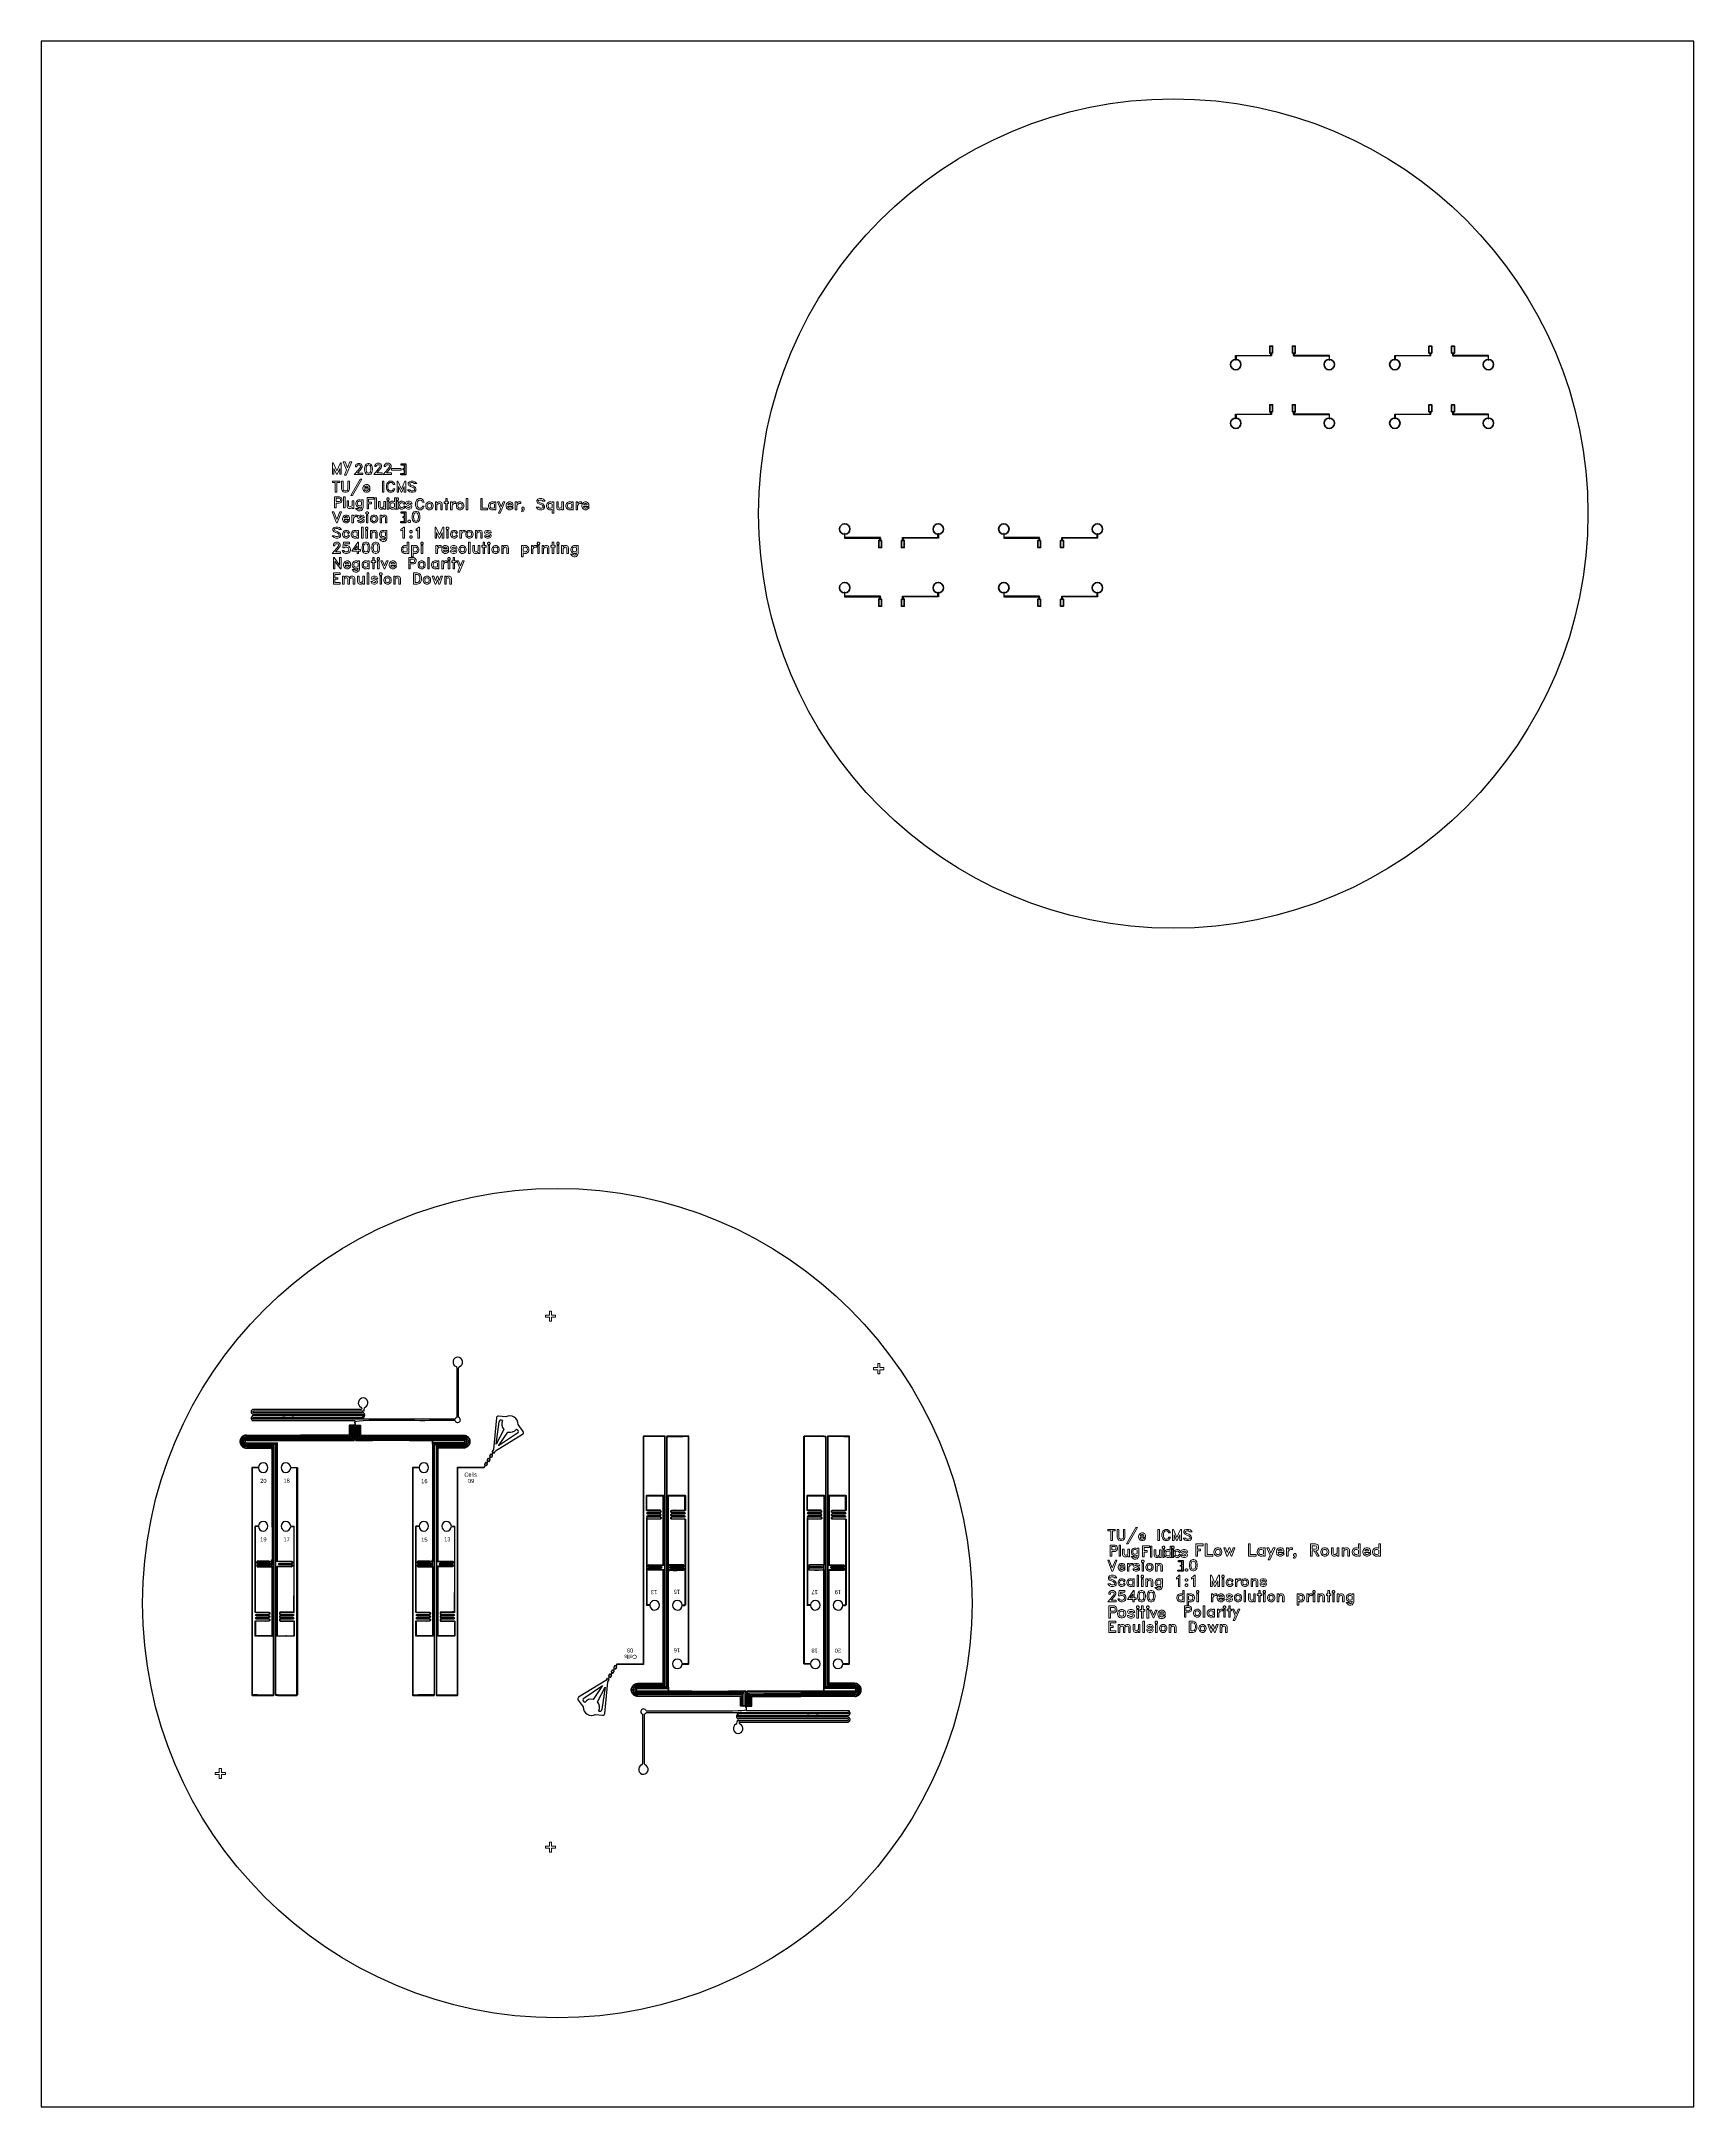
# Model space of a CAD drawing. Header units: millimetres. Extents: x -3 to 203197, y -8 to 253992.
import ezdxf

# ---------------------------------------------------------------- set-up
doc = ezdxf.new("R2010")
doc.units = ezdxf.units.MM
doc.layers.add('FLOW', color=5, linetype='Continuous')
doc.layers.add('Wafer', color=7, linetype='Continuous', lineweight=0)
doc.styles.get("Standard").update_dxf_attribs({"font": 'arial.ttf'})

msp = doc.modelspace()

# ---------------------------------------------------------------- linework, layer by layer
for p, q in [((44191, 200693), (44191, 200846)), ((44191, 200846), (44680, 200846)), ((44830, 200693), (44191, 200693)), ((44234, 201855), (44234, 202034)), ((44234, 202034), (44830, 202034)), ((44680, 201855), (44234, 201855)), ((44512, 201309), (44512, 201453)), ((44512, 201453), (44680, 201453)), ((44680, 201309), (44512, 201309)), ((44680, 201453), (44680, 201855)), ((44680, 200846), (44680, 201309)), ((44830, 202034), (44830, 200693)), ((44234, 195950), (44234, 196129)), ((44234, 196129), (44830, 196129)), ((44680, 195950), (44234, 195950)), ((44680, 195548), (44680, 195950)), ((44830, 196129), (44830, 194788)), ((44191, 194788), (44191, 194941)), ((44191, 194941), (44680, 194941)), ((44830, 194788), (44191, 194788)), ((44512, 195404), (44512, 195548)), ((44512, 195548), (44680, 195548)), ((44680, 195404), (44512, 195404)), ((44680, 194941), (44680, 195404)), ((39341, 85745), (26096, 85745)), ((37268, 84362), (38545, 84362)), ((39668, 85745), (39693, 85680)), ((57122, 84813), (56237, 84913)), ((56693, 84386), (56713, 84374)), ((59248, 83044), (58619, 83887)), ((36401, 82191), (31858, 82191)), ((31858, 81938), (36401, 81938)), ((45278, 81938), (40736, 81938)), ((58418, 83319), (58548, 83239)), ((54557, 78854), (54454, 78683)), ((54482, 78633), (54599, 78827)), ((54611, 79186), (54497, 78997)), ((54510, 78942), (54541, 78923)), ((54696, 79181), (54666, 79199)), ((54669, 78843), (54699, 78825)), ((54754, 78838), (54868, 79027)), ((54870, 79370), (54765, 79197)), ((54808, 79170), (54912, 79343)), ((54924, 79702), (54809, 79513)), ((54823, 79458), (54853, 79439)), ((54855, 79082), (54824, 79101)), ((55009, 79697), (54979, 79715)), ((54982, 79360), (55012, 79341)), ((55067, 79354), (55181, 79543)), ((55183, 79886), (55078, 79713)), ((55121, 79686), (55225, 79859)), ((55237, 80218), (55122, 80029)), ((55136, 79974), (55166, 79955)), ((55168, 79598), (55137, 79617)), ((55321, 80213), (55292, 80231)), ((55295, 79876), (55324, 79857)), ((55380, 79870), (55494, 80059)), ((55514, 80432), (55391, 80230)), ((55433, 80202), (55559, 80410)), ((55480, 80114), (55450, 80133)), ((139823, 66998), (139823, 67177)), ((139823, 67177), (140419, 67177)), ((140269, 66998), (139823, 66998)), ((140101, 66451), (140101, 66596)), ((140101, 66596), (140269, 66596)), ((140269, 66451), (140101, 66451)), ((140269, 66596), (140269, 66998)), ((140269, 65989), (140269, 66451)), ((140419, 67177), (140419, 65836)), ((139780, 65836), (139780, 65989)), ((139780, 65989), (140269, 65989)), ((140419, 65836), (139780, 65836)), ((70137, 53352), (70032, 53179)), ((70191, 53684), (70076, 53495)), ((70090, 53440), (70120, 53421)), ((70275, 53678), (70246, 53697)), ((70249, 53341), (70279, 53323)), ((70334, 53336), (70448, 53525)), ((70450, 53868), (70345, 53695)), ((70387, 53668), (70492, 53841)), ((70503, 54200), (70389, 54011)), ((70403, 53956), (70433, 53937)), ((70434, 53580), (70404, 53599)), ((70588, 54194), (70559, 54213)), ((70562, 53857), (70591, 53839)), ((70646, 53852), (70761, 54041)), ((70775, 54405), (70658, 54211)), ((70700, 54184), (70804, 54355)), ((70747, 54096), (70717, 54115)), ((69824, 52836), (69698, 52628)), ((69744, 52606), (69866, 52808)), ((69791, 52519), (69760, 52537)), ((69878, 53168), (69763, 52979)), ((69777, 52924), (69807, 52905)), ((69962, 53162), (69933, 53181)), ((69936, 52825), (69966, 52807)), ((70021, 52820), (70135, 53009)), ((70074, 53152), (70179, 53325)), ((70122, 53064), (70091, 53083)), ((79979, 51100), (84522, 51100)), ((93399, 51100), (88857, 51100)), ((88857, 50847), (93399, 50847)), ((66009, 49994), (66638, 49151)), ((66839, 49719), (66709, 49799)), ((68564, 48652), (68544, 48664)), ((87989, 48676), (86712, 48676)), ((68135, 48225), (69020, 48125)), ((85589, 47293), (85565, 47358)), ((85916, 47293), (99162, 47293))]:
    msp.add_line(p, q)
at = {"color": 9, "true_color": 0xafd9aa}
for p, q in [((62178, 97220), (62178, 97220)), ((102535, 90772), (102535, 90772)), ((21573, 40980), (21573, 40980)), ((62178, 31925), (62178, 31925))]:
    msp.add_line(p, q, dxfattribs=at)
at = {"color": 0}
for p, q in [((51312, 84780), (51312, 90827)), ((73945, 48258), (73945, 42211))]:
    msp.add_line(p, q, dxfattribs=at)
at = {"color": 7}
for p, q in [((25232, 82595), (31858, 82595)), ((25232, 82544), (31858, 82544)), ((25232, 82393), (31858, 82393)), ((25232, 82342), (31858, 82342)), ((25232, 82191), (31858, 82191)), ((25232, 82140), (31858, 82140)), ((25232, 81989), (31858, 81989)), ((25232, 81938), (31858, 81938)), ((45278, 82393), (51905, 82393)), ((45278, 81989), (51905, 81989)), ((45278, 81938), (51905, 81938)), ((79979, 51100), (73353, 51100)), ((79979, 51049), (73353, 51049)), ((100025, 51100), (93399, 51100)), ((100025, 51049), (93399, 51049)), ((100025, 50898), (93399, 50898)), ((100025, 50847), (93399, 50847)), ((79979, 50645), (73353, 50645)), ((100025, 50696), (93399, 50696)), ((100025, 50645), (93399, 50645)), ((100025, 50494), (93399, 50494)), ((100025, 50443), (93399, 50443))]:
    msp.add_line(p, q, dxfattribs=at)
at = {"linetype": 'Continuous'}
for p, q in [((96217, 82457), (93826, 82457)), ((98674, 82407), (96768, 82407)), ((98674, 82407), (99283, 82407)), ((26298, 60808), (26298, 71347)), ((26347, 60859), (26348, 71297)), ((26690, 71347), (26398, 71347)), ((30666, 71347), (30982, 71347)), ((31083, 60808), (31082, 71347)), ((46054, 60808), (46055, 71347)), ((46103, 60859), (46104, 71297)), ((46446, 71347), (46154, 71347)), ((50422, 71347), (50738, 71347)), ((50839, 60808), (50838, 71347)), ((74418, 72230), (74419, 61691)), ((79154, 72179), (79153, 61741)), ((79204, 72230), (79203, 61691)), ((94174, 72230), (94175, 61691)), ((98910, 72179), (98909, 61741)), ((98960, 72230), (98959, 61691)), ((74835, 61691), (74519, 61691)), ((78811, 61691), (79103, 61691)), ((94591, 61691), (94275, 61691)), ((98567, 61691), (98859, 61691)), ((26583, 50631), (25974, 50631)), ((26583, 50631), (28490, 50631)), ((29040, 50580), (31432, 50580))]:
    msp.add_line(p, q, dxfattribs=at)
msp.add_lwpolyline([(-3, -8), (203197, -8), (203197, 253992), (-3, 253992)], close=True)
at = {"color": 242, "lineweight": 211, "true_color": 0xcd2027}
for points in [[(151407, 215633), (151063, 215633), (151063, 216517), (151407, 216517)], [(153858, 215633), (154202, 215633), (154202, 216517), (153858, 216517)], [(170977, 215633), (170633, 215633), (170633, 216517), (170977, 216517)], [(173428, 215633), (173772, 215633), (173772, 216517), (173428, 216517)], [(151407, 208417), (151063, 208417), (151063, 209301), (151407, 209301)], [(153858, 208417), (154202, 208417), (154202, 209301), (153858, 209301)], [(170977, 208417), (170633, 208417), (170633, 209301), (170977, 209301)], [(173428, 208417), (173772, 208417), (173772, 209301), (173428, 209301)], [(103321, 192617), (102977, 192617), (102977, 191733), (103321, 191733)], [(105772, 192617), (106116, 192617), (106116, 191733), (105772, 191733)], [(122891, 192617), (122547, 192617), (122547, 191733), (122891, 191733)], [(125342, 192617), (125686, 192617), (125686, 191733), (125342, 191733)], [(103321, 185402), (102977, 185402), (102977, 184518), (103321, 184518)], [(105772, 185402), (106116, 185402), (106116, 184518), (105772, 184518)], [(122891, 185402), (122547, 185402), (122547, 184518), (122891, 184518)], [(125342, 185402), (125686, 185402), (125686, 184518), (125342, 184518)]]:
    msp.add_lwpolyline(points, close=True, dxfattribs=at)
at = {"color": 7}
for points in [[(151262, 215297), (146862, 215297), (146862, 215350), (151262, 215350)], [(146914, 215298), (146914, 214798), (146862, 214798), (146862, 215298)], [(154003, 215297), (158403, 215297), (158403, 215350), (154003, 215350)], [(158351, 215297), (158351, 214797), (158403, 214797), (158403, 215297)], [(170832, 215297), (166432, 215297), (166432, 215350), (170832, 215350)], [(166484, 215298), (166484, 214798), (166432, 214798), (166432, 215298)], [(173573, 215297), (177973, 215297), (177973, 215350), (173573, 215350)], [(177921, 215297), (177921, 214797), (177973, 214797), (177973, 215297)], [(151262, 208081), (146862, 208081), (146862, 208134), (151262, 208134)], [(146914, 208081), (146914, 207581), (146862, 207581), (146862, 208081)], [(154003, 208081), (158403, 208081), (158403, 208134), (154003, 208134)], [(158351, 208081), (158351, 207581), (158403, 207581), (158403, 208081)], [(170832, 208081), (166432, 208081), (166432, 208134), (170832, 208134)], [(166484, 208081), (166484, 207581), (166432, 207581), (166432, 208081)], [(173573, 208081), (177973, 208081), (177973, 208134), (173573, 208134)], [(177921, 208081), (177921, 207581), (177973, 207581), (177973, 208081)], [(98828, 192953), (98828, 193453), (98776, 193453), (98776, 192953)], [(110265, 192953), (110265, 193453), (110317, 193453), (110317, 192953)], [(118398, 192953), (118398, 193453), (118346, 193453), (118346, 192953)], [(129835, 192953), (129835, 193453), (129887, 193453), (129887, 192953)], [(103176, 192953), (98776, 192953), (98776, 192900), (103176, 192900)], [(105917, 192953), (110317, 192953), (110317, 192900), (105917, 192900)], [(122746, 192953), (118346, 192953), (118346, 192900), (122746, 192900)], [(125487, 192953), (129887, 192953), (129887, 192900), (125487, 192900)], [(98828, 185738), (98828, 186238), (98776, 186238), (98776, 185738)], [(103176, 185738), (98776, 185738), (98776, 185685), (103176, 185685)], [(105917, 185738), (110317, 185738), (110317, 185685), (105917, 185685)], [(110265, 185737), (110265, 186237), (110317, 186237), (110317, 185737)], [(118398, 185738), (118398, 186238), (118346, 186238), (118346, 185738)], [(122746, 185738), (118346, 185738), (118346, 185685), (122746, 185685)], [(125487, 185738), (129887, 185738), (129887, 185685), (125487, 185685)], [(129835, 185737), (129835, 186237), (129887, 186237), (129887, 185737)]]:
    msp.add_lwpolyline(points, close=True, dxfattribs=at)
at = {"color": 240, "lineweight": 211, "true_color": 0xed1f24}
for points in [[(151208, 215350), (151262, 215350), (151262, 215633), (151208, 215633)], [(154057, 215350), (154003, 215350), (154003, 215633), (154057, 215633)], [(170778, 215350), (170832, 215350), (170832, 215633), (170778, 215633)], [(173627, 215350), (173573, 215350), (173573, 215633), (173627, 215633)], [(151208, 208134), (151262, 208134), (151262, 208417), (151208, 208417)], [(154057, 208134), (154003, 208134), (154003, 208417), (154057, 208417)], [(170778, 208134), (170832, 208134), (170832, 208417), (170778, 208417)], [(173627, 208134), (173573, 208134), (173573, 208417), (173627, 208417)], [(103122, 192900), (103176, 192900), (103176, 192617), (103122, 192617)], [(105971, 192900), (105917, 192900), (105917, 192617), (105971, 192617)], [(122692, 192900), (122746, 192900), (122746, 192617), (122692, 192617)], [(125541, 192900), (125487, 192900), (125487, 192617), (125541, 192617)], [(103122, 185685), (103176, 185685), (103176, 185402), (103122, 185402)], [(105971, 185685), (105917, 185685), (105917, 185402), (105971, 185402)], [(122692, 185685), (122746, 185685), (122746, 185402), (122692, 185402)], [(125541, 185685), (125487, 185685), (125487, 185402), (125541, 185402)]]:
    msp.add_lwpolyline(points, close=True, dxfattribs=at)
at = {"color": 0}
for points in [[(51127, 84780), (51127, 90823, 0.3079954), (50999, 91011)], [(74131, 48258), (74131, 42215, 0.3079954), (74259, 42027)]]:
    msp.add_lwpolyline(points, format="xyb", dxfattribs=at)
for points in [[(38545, 84362), (38545, 83807), (37919, 83807, 0.4142136), (37868, 83756), (37868, 82645, -0.4142136), (37818, 82595), (36401, 82595), (31858, 82595)], [(31858, 82544), (36401, 82544), (37867, 82544, 0.4142136), (37918, 82595), (37918, 83756), (38068, 83756), (38068, 82443, -0.4142136), (38018, 82393), (36401, 82393), (31858, 82393)], [(36401, 82191), (38218, 82191, 0.4142136), (38268, 82241), (38268, 83756), (38118, 83756), (38118, 82393, -0.4142136), (38067, 82342), (36401, 82342), (31858, 82342)], [(31858, 81989), (36401, 81989), (38418, 81989, 0.4142136), (38468, 82039), (38468, 83756), (38318, 83756), (38318, 82191, -0.4142136), (38267, 82140), (36401, 82140), (31858, 82140)], [(51905, 82544), (45278, 82544), (40736, 82544), (39269, 82544, -0.4142136), (39219, 82595), (39219, 83756), (39068, 83756), (39068, 82443, 0.4142136), (39119, 82393), (40736, 82393), (45278, 82393)], [(46446, 78608), (45680, 78608, 0.4142136), (45629, 78558), (45629, 50631, 0.4142136), (45680, 50580), (46340, 50580), (48295, 50580, 0.4142136), (48346, 50631), (48346, 57681), (48346, 65424), (48346, 81332, -0.4142136), (48396, 81383), (51905, 81383)], [(78811, 54430), (79578, 54430, 0.4142136), (79628, 54480), (79628, 82407, 0.4142136), (79578, 82457), (78918, 82457), (76962, 82457, 0.4142136), (76912, 82407)], [(78811, 54480), (79527, 54480, 0.4142136), (79578, 54531), (79578, 79932), (79578, 82356, 0.4142136), (79527, 82407), (78918, 82407)], [(94591, 54430), (93826, 54430, -0.4142136), (93775, 54480), (93775, 82407, -0.4142136), (93826, 82457)], [(93825, 82356), (93825, 54531, 0.4142136), (93875, 54480), (94591, 54480)], [(98567, 54430), (99334, 54430, 0.4142136), (99384, 54480), (99384, 82407, 0.4142136), (99334, 82457)], [(98567, 54480), (99283, 54480, 0.4142136), (99334, 54531), (99334, 79932), (99334, 82356, 0.4142136), (99283, 82407)], [(55514, 80432, 0.4116501), (55497, 80501), (55467, 80519)], [(26690, 78608), (25924, 78608, 0.4142136), (25873, 78558), (25873, 50631, 0.4142136), (25924, 50580)], [(26690, 78558), (25974, 78558, 0.4142136), (25924, 78507), (25924, 53105), (25924, 50681, 0.4142136), (25974, 50631)], [(30666, 78608), (31432, 78608, -0.4142136), (31482, 78558), (31482, 50631, -0.4142136), (31432, 50580)], [(31433, 50681), (31433, 78507, 0.4142136), (31382, 78558), (30666, 78558)], [(46446, 78558), (45730, 78558, 0.4142136), (45680, 78507), (45680, 53105), (45680, 50681, 0.4142136), (45730, 50631), (46340, 50631)], [(93399, 51049), (88857, 51049), (86840, 51049, 0.4142136), (86789, 50999), (86789, 49282), (86940, 49282), (86940, 50847, -0.4142136), (86990, 50898), (88857, 50898), (93399, 50898)], [(88857, 50847), (87040, 50847, 0.4142136), (86989, 50797), (86989, 49282), (87140, 49282), (87140, 50645, -0.4142136), (87190, 50696), (88857, 50696), (93399, 50696)], [(73353, 50494), (79979, 50494), (84522, 50494), (85988, 50494, -0.4142136), (86039, 50443), (86039, 49282), (86189, 49282), (86189, 50595, 0.4142136), (86139, 50645), (84522, 50645), (79979, 50645)], [(86712, 48676), (86712, 49231), (87339, 49231, 0.4142136), (87389, 49282), (87389, 50393, -0.4142136), (87440, 50443), (88857, 50443), (93399, 50443)], [(93399, 50494), (88857, 50494), (87390, 50494, 0.4142136), (87340, 50443), (87340, 49282), (87189, 49282), (87189, 50595, -0.4142136), (87240, 50645), (88857, 50645), (93399, 50645)]]:
    msp.add_lwpolyline(points, format="xyb")
for points in [[(55962, 84689), (55588, 80798), (55453, 80575)], [(56868, 83270), (55936, 81453), (56315, 84208)], [(55710, 80416), (55845, 80639), (59179, 82679)], [(58558, 82815), (56237, 81267), (57386, 82954)], [(69547, 52622), (69412, 52399), (66078, 50359)], [(66699, 50223), (69021, 51771), (67871, 50084)], [(68390, 49768), (69321, 51585), (68942, 48830)], [(69295, 48349), (69669, 52240), (69804, 52463)]]:
    msp.add_lwpolyline(points)
at = {"linetype": 'Continuous'}
for points in [[(28965, 67080), (28965, 67130), (28965, 81534, 0.4142136), (28915, 81585), (25232, 81585)], [(29040, 50631), (28891, 50631, -0.4142136), (28840, 50681), (28840, 57681), (28840, 81383, 0.4142136), (28790, 81433), (25232, 81433)], [(29040, 50580), (28841, 50580, -0.4142136), (28791, 50631), (28791, 57681), (28791, 81332, 0.4142136), (28740, 81383), (25232, 81383)], [(36401, 81938), (38467, 81938, 0.4142136), (38518, 81989), (38518, 83756), (38619, 83756), (38619, 81989, 0.4142136), (38669, 81938), (40736, 81938)], [(45278, 81989), (40736, 81989), (38719, 81989, -0.4142136), (38668, 82039), (38668, 83756), (38819, 83756), (38819, 82191, 0.4142136), (38869, 82140), (40736, 82140), (45278, 82140), (51905, 82140)], [(40736, 82191), (38919, 82191, -0.4142136), (38868, 82241), (38868, 83756), (39019, 83756), (39019, 82393, 0.4142136), (39069, 82342), (40736, 82342), (45278, 82342), (51905, 82342)], [(48171, 57903), (48171, 66398, 0.4142136), (48121, 66449), (46372, 66449, -1), (46372, 66625), (47872, 66625, 1), (47872, 66827), (46372, 66827, -1), (46372, 67029), (46472, 67029), (48121, 67029, 0.4142136), (48171, 67080), (48171, 81534, -0.4142136), (48222, 81585), (51905, 81585)], [(51905, 81433), (48347, 81433, 0.4142136), (48296, 81383), (48296, 65424)], [(73353, 51807), (76660, 51807, 0.4142136), (76711, 51857), (76711, 75357), (76711, 82407, 0.4142136), (76660, 82457), (76461, 82457), (74070, 82457, 0.4142136), (74019, 82407), (74019, 54480, -0.4142136), (73969, 54430), (70819, 54430, 0.2622257), (70775, 54405)], [(73353, 51857), (76611, 51857, 0.4142136), (76661, 51908), (76661, 75357), (76661, 82356, 0.4142136), (76611, 82407), (76461, 82407), (74119, 82407, 0.4142136), (74069, 82356), (74070, 54430, -0.4142136), (74019, 54379), (70847, 54379, 0.2622257), (70804, 54355)], [(73353, 51655), (76861, 51655, 0.4142136), (76912, 51706), (76912, 67614), (76912, 75357), (76912, 82407)], [(76961, 67614), (76961, 75357), (76961, 82356, -0.4142136), (77012, 82407), (78918, 82407)], [(96217, 82407), (93875, 82407, 0.4142136), (93825, 82356)], [(96217, 82457), (96416, 82457, -0.4142136), (96467, 82407), (96467, 75357), (96467, 51706, 0.4142136), (96517, 51655), (100025, 51655)], [(96217, 82407), (96367, 82407, -0.4142136), (96417, 82356), (96417, 75357), (96417, 51655, 0.4142136), (96468, 51605), (100025, 51605)], [(96718, 82457, 0.4142136), (96668, 82407), (96668, 75357), (96668, 67614), (96668, 51857, 0.4142136), (96718, 51807), (100025, 51807)], [(96768, 82407, 0.4142136), (96717, 82356), (96717, 75357), (96717, 67614)], [(28539, 50580, 0.4142136), (28590, 50631), (28590, 57681), (28590, 65424), (28590, 81181, 0.4142136), (28539, 81231), (25232, 81231)], [(28540, 65424), (28540, 81130, 0.4142136), (28490, 81181), (25232, 81181)], [(28415, 57903), (28415, 66398, 0.4142136), (28364, 66449), (26616, 66449, -1), (26616, 66625), (28116, 66625, 1), (28116, 66827), (26616, 66827, -1), (26616, 67029), (26716, 67029), (28364, 67029, 0.4142136), (28415, 67080), (28415, 80979, 0.4142136), (28364, 81029), (25232, 81029)], [(51905, 81231), (48597, 81231, 0.4142136), (48547, 81181), (48547, 57681), (48547, 50631, 0.4142136), (48597, 50580), (48796, 50580), (51188, 50580, 0.4142136), (51238, 50631), (51238, 78558, -0.4142136), (51289, 78608), (54439, 78608, 0.2622257), (54482, 78633)], [(51905, 81181), (48647, 81181, 0.4142136), (48596, 81130), (48596, 57681), (48596, 50681, 0.4142136), (48647, 50631), (48796, 50631), (51138, 50631, 0.4142136), (51189, 50681), (51188, 78608, -0.4142136), (51238, 78659), (54411, 78659, 0.2622257), (54454, 78683)], [(51905, 81029), (48772, 81029, 0.4142136), (48722, 80979), (48722, 67130), (48722, 67080)], [(77086, 75135), (77086, 66640, 0.4142136), (77137, 66589), (78886, 66589, -1), (78886, 66413), (77386, 66413, 1), (77386, 66211), (78886, 66211, -1), (78886, 66009), (78786, 66009), (77137, 66009, 0.4142136), (77086, 65958), (77086, 51504, -0.4142136), (77036, 51453), (73353, 51453)], [(74418, 72230, -0.4142389), (74469, 72280), (76068, 72280, 1), (76068, 72482), (74568, 72482, -1), (74568, 72684), (76068, 72684, 1), (76068, 72861), (74568, 72861, -1), (74568, 73088), (76068, 73088, 1), (76068, 73290), (74469, 73290, -0.4142136), (74418, 73341), (74418, 75135, -0.4142136), (74469, 75185), (74704, 75185), (76485, 75185, -0.4142136), (76536, 75135)], [(76536, 65958, 0.4142136), (76485, 66009), (74837, 66009), (74737, 66009, -1), (74737, 66211), (76236, 66211, 1), (76236, 66413), (74737, 66413, -1), (74737, 66589), (76485, 66589, 0.4142136), (76536, 66640), (76536, 75135)], [(96292, 75135), (96292, 66640, -0.4142136), (96241, 66589), (94493, 66589, 1), (94493, 66413), (95993, 66413)], [(96842, 75135), (96842, 66640, 0.4142136), (96893, 66589), (98642, 66589, -1), (98642, 66413), (97142, 66413)], [(96892, 75085), (96892, 66690, 0.4142136), (96942, 66640), (98642, 66640, -1), (98642, 66362), (97142, 66362)], [(26690, 71398), (26349, 71398, 0.4141882), (26298, 71347)], [(30666, 71398), (31031, 71398, -0.4141882), (31082, 71347)], [(46446, 71398), (46105, 71398, 0.4141882), (46055, 71347)], [(50422, 71398), (50788, 71398, -0.4141882), (50838, 71347)], [(28965, 57903), (28965, 66398, -0.4142136), (29016, 66449), (30765, 66449, 1), (30765, 66625), (29265, 66625, -1), (29265, 66827), (30765, 66827, 1), (30765, 67029), (30665, 67029), (29016, 67029, -0.4142136), (28965, 67080)], [(48722, 67080, 0.4142136), (48772, 67029), (50421, 67029), (50521, 67029, -1), (50521, 66827), (49021, 66827, 1), (49021, 66625), (50521, 66625, -1), (50521, 66449), (48772, 66449, 0.4142136), (48722, 66398), (48722, 57903)], [(73353, 51605), (76911, 51605, 0.4142136), (76961, 51655), (76961, 67614)], [(95993, 66413, -1), (95993, 66211), (94493, 66211, 1), (94493, 66009), (94593, 66009), (96241, 66009, -0.4142136), (96292, 65958)], [(96717, 67614), (96717, 51908, 0.4142136), (96768, 51857), (100025, 51857)], [(97142, 66413, 1), (97142, 66211), (98642, 66211, -1), (98642, 66009), (98542, 66009), (96893, 66009, 0.4142136), (96842, 65958), (96842, 52059, 0.4142136), (96893, 52009), (100025, 52009)], [(28490, 50631, 0.4142136), (28540, 50681), (28540, 57681), (28540, 65424)], [(48296, 65424), (48296, 57681), (48296, 50681, -0.4142136), (48246, 50631), (46340, 50631)], [(73353, 52009), (76485, 52009, 0.4142136), (76536, 52059), (76536, 65908), (76536, 65958)], [(96292, 65958), (96292, 65908), (96292, 51504, 0.4142136), (96342, 51453), (100025, 51453)], [(74835, 61640), (74470, 61640, -0.4141882), (74419, 61691)], [(78811, 61640), (79152, 61640, 0.4141882), (79203, 61691)], [(94591, 61640), (94226, 61640, -0.4141882), (94175, 61691)], [(98567, 61640), (98908, 61640, 0.4141882), (98959, 61691)], [(50839, 60808, -0.4142389), (50789, 60758), (49190, 60758, 1), (49190, 60556), (50690, 60556, -1), (50690, 60354), (49190, 60354, 1), (49190, 60177), (50690, 60177, -1), (50690, 59950), (49190, 59950, 1), (49190, 59748), (50789, 59748, -0.4142136), (50839, 59697), (50839, 57903, -0.4142136), (50789, 57852), (50553, 57852), (48772, 57852, -0.4142136), (48722, 57903)], [(79979, 51049), (84522, 51049), (86539, 51049, -0.4142136), (86589, 50999), (86589, 49282), (86439, 49282), (86439, 50847, 0.4142136), (86388, 50898), (84522, 50898), (79979, 50898), (73353, 50898)], [(84522, 50847), (86339, 50847, -0.4142136), (86389, 50797), (86389, 49282), (86239, 49282), (86239, 50645, 0.4142136), (86188, 50696), (84522, 50696), (79979, 50696), (73353, 50696)], [(88857, 51100), (86790, 51100, 0.4142136), (86740, 51049), (86740, 49282), (86639, 49282), (86639, 51049, 0.4142136), (86588, 51100), (84522, 51100)], [(29040, 50631), (31382, 50631, 0.4142136), (31433, 50681)]]:
    msp.add_lwpolyline(points, format="xyb", dxfattribs=at)
at = {"color": 7}
for points in [[(40736, 82191), (45278, 82191), (51905, 82191)], [(84522, 50847), (79979, 50847), (73353, 50847)]]:
    msp.add_lwpolyline(points, dxfattribs=at)
at = {"linetype": 'Continuous'}
for points in [[(99334, 82457), (98674, 82457), (96718, 82457)], [(25924, 50580), (26583, 50580), (28539, 50580)]]:
    msp.add_lwpolyline(points, dxfattribs=at)
at = {"color": 7}
for points in [[(74518, 75135), (74704, 75135), (76436, 75135, -0.4142136), (76486, 75084)], [(77086, 75135, -0.4142136), (77137, 75185), (77372, 75185), (79153, 75185, -0.4142136), (79204, 75135), (79204, 73341, -0.4142136), (79153, 73290), (77554, 73290, 1), (77554, 73088), (79054, 73088, -1), (79054, 72861), (77554, 72861, 1), (77554, 72684), (79054, 72684, -1), (79054, 72482), (77554, 72482, 1), (77554, 72280), (79153, 72280, -0.4142389), (79204, 72230)], [(77186, 75135), (77372, 75135), (79104, 75135, -0.4142136), (79154, 75084)], [(94174, 72230, -0.4142389), (94225, 72280), (95824, 72280, 1), (95824, 72482), (94324, 72482, -1), (94324, 72684), (95824, 72684, 1), (95824, 72861), (94324, 72861, -1), (94324, 73088), (95824, 73088, 1), (95824, 73290), (94225, 73290, -0.4142136), (94174, 73341), (94174, 75135, -0.4142136), (94225, 75185), (94460, 75185), (96241, 75185, -0.4142136), (96292, 75135)], [(94274, 75135), (94460, 75135), (96192, 75135, -0.4142136), (96242, 75084), (96242, 66690, -0.4142136), (96192, 66640), (94493, 66640, 1), (94493, 66362), (95993, 66362)], [(96893, 75185), (97128, 75185), (98909, 75185, -0.4142136), (98960, 75135), (98960, 73341, -0.4142136), (98909, 73290), (97311, 73290, 1), (97311, 73088), (98810, 73088, -1), (98810, 72861), (97311, 72861, 1), (97311, 72684), (98810, 72684, -1), (98810, 72482), (97311, 72482, 1), (97311, 72280), (98909, 72280, -0.4142389), (98960, 72230)], [(96942, 75135), (97128, 75135), (98860, 75135, -0.4142136), (98910, 75084)], [(28364, 57852), (28129, 57852), (26348, 57852, -0.4142136), (26297, 57903), (26297, 59697, -0.4142136), (26348, 59748), (27947, 59748, 1), (27947, 59950), (26447, 59950, -1), (26447, 60177), (27947, 60177, 1), (27947, 60354), (26447, 60354, -1), (26447, 60556), (27947, 60556, 1), (27947, 60758), (26348, 60758, -0.4142389), (26298, 60808)], [(31083, 60808, -0.4142389), (31032, 60758), (29434, 60758, 1), (29434, 60556), (30933, 60556, -1), (30933, 60354), (29434, 60354, 1), (29434, 60177), (30933, 60177, -1), (30933, 59950), (29434, 59950, 1), (29434, 59748), (31032, 59748, -0.4142136), (31083, 59697), (31083, 57903, -0.4142136), (31032, 57852), (30797, 57852), (29016, 57852, -0.4142136), (28965, 57903)], [(48171, 57903, -0.4142136), (48121, 57852), (47885, 57852), (46104, 57852, -0.4142136), (46054, 57903), (46054, 59697, -0.4142136), (46104, 59748), (47703, 59748, 1), (47703, 59950), (46203, 59950, -1), (46203, 60177), (47703, 60177, 1), (47703, 60354), (46203, 60354, -1), (46203, 60556), (47703, 60556, 1), (47703, 60758), (46104, 60758, -0.4142389), (46054, 60808)], [(28315, 57903), (28129, 57903), (26397, 57903, -0.4142136), (26347, 57953)], [(48071, 57903), (47885, 57903), (46154, 57903, -0.4142136), (46103, 57953)], [(50739, 57903), (50553, 57903), (48822, 57903, -0.4142136), (48771, 57953)]]:
    msp.add_lwpolyline(points, format="xyb", dxfattribs=at)
at = {"color": 240, "lineweight": 211, "true_color": 0xed1f24}
for centre in [(146878, 214237), (158387, 214235), (166448, 214237), (177957, 214235), (146878, 207021), (158387, 207020), (166448, 207021), (177957, 207020), (98792, 194015), (110301, 194013), (118362, 194015), (129871, 194013), (98792, 186799), (110301, 186798), (118362, 186799), (129871, 186798)]:
    msp.add_circle(centre, 639, dxfattribs=at)
at = {"color": 0}
for centre, start, end in [((51514, 90827), 112.3241, 180), ((73743, 42211), 292.3241, 0)]:
    msp.add_arc(centre, 202, start, end, dxfattribs=at)
at = {"linetype": 'Continuous'}
for centre, radius, start, end in [((51197, 84458), 330, 102.31621, 163.99151), ((51199, 84465), 334, 197.94745, 70.24488), ((27281, 78583), 592, 182.44579, 177.55421), ((30075, 78583), 592, 2.44579, 357.55421), ((47037, 78583), 592, 182.44579, 177.55421), ((74518, 75084), 50.5, 90, 180), ((77186, 75084), 50.5, 90, 180), ((96893, 75135), 50.5, 90, 180), ((96942, 75084), 50.5, 90, 180), ((96942, 75084), 50.5, 90, 180), ((26398, 71297), 50.5, 90, 179.99505), ((27281, 71373), 592, 182.44579, 177.55421), ((30075, 71373), 592, 2.44579, 357.55421), ((30982, 71297), 50.5, 0.00495, 90), ((46154, 71297), 50.5, 90, 179.99505), ((47037, 71373), 592, 182.44579, 177.55421), ((49831, 71373), 592, 2.44579, 357.55421), ((50738, 71297), 50.5, 0.00495, 90), ((74519, 61741), 50.5, 180.00495, 270), ((75426, 61665), 592, 182.44579, 177.55421), ((78220, 61665), 592, 2.44579, 357.55421), ((79103, 61741), 50.5, 270, 359.99505), ((94275, 61741), 50.5, 180.00495, 270), ((95182, 61665), 592, 182.44579, 177.55421), ((97976, 61665), 592, 2.44579, 357.55421), ((98859, 61741), 50.5, 270, 359.99505), ((28315, 57953), 50.5, 270, 0), ((28315, 57953), 50.5, 270, 0), ((28364, 57903), 50.5, 270, 0), ((48071, 57953), 50.5, 270, 0), ((50739, 57953), 50.5, 270, 0), ((78220, 54455), 592, 2.44579, 357.55421), ((95182, 54455), 592, 182.44579, 177.55421), ((97976, 54455), 592, 2.44579, 357.55421), ((74058, 48573), 334, 17.94745, 250.24488), ((74061, 48580), 330, 282.31621, 343.99151)]:
    msp.add_arc(centre, radius, start, end, dxfattribs=at)
for centre, radius, start, end in [((25232, 81787), 606, 90, 270), ((25232, 81787), 404, 90, 270), ((25232, 81787), 202, 90, 270), ((51905, 81787), 606, 270, 90), ((51905, 81787), 404, 270, 90), ((51905, 81787), 202, 270, 90), ((54514, 78880), 50.5, 328.7744, 58.27247), ((54643, 78801), 50.5, 58.27247, 148.7744), ((54722, 79224), 50.5, 238.27247, 328.7744), ((54851, 79144), 50.5, 148.7744, 238.27247), ((54827, 79396), 50.5, 328.7744, 58.27247), ((54956, 79317), 50.5, 58.27247, 148.7744), ((55035, 79740), 50.5, 238.27247, 328.7744), ((55164, 79660), 50.5, 148.7744, 238.27247), ((55140, 79912), 50.5, 328.7744, 58.27247), ((55268, 79833), 50.5, 58.27247, 148.7744), ((55348, 80256), 50.5, 238.27247, 328.7744), ((55477, 80176), 50.5, 148.7744, 238.27247), ((55603, 80384), 50.5, 35.82273, 148.7744), ((70094, 53378), 50.5, 328.7744, 58.27247), ((70222, 53298), 50.5, 58.27247, 148.7744), ((70302, 53721), 50.5, 238.27247, 328.7744), ((70430, 53642), 50.5, 148.7744, 238.27247), ((70406, 53894), 50.5, 328.7744, 58.27247), ((70535, 53814), 50.5, 58.27247, 148.7744), ((70615, 54237), 50.5, 238.27247, 328.7744), ((70743, 54158), 50.5, 148.7744, 238.27247), ((69655, 52654), 50.5, 215.82273, 328.7744), ((69787, 52580), 50.5, 148.7744, 238.27247), ((69781, 52862), 50.5, 328.7744, 58.27247), ((69909, 52782), 50.5, 58.27247, 148.7744), ((69989, 53205), 50.5, 238.27247, 328.7744), ((70118, 53126), 50.5, 148.7744, 238.27247), ((73353, 51251), 606, 90, 270), ((73353, 51251), 404, 90, 270), ((73353, 51251), 202, 90, 270), ((100025, 51251), 606, 270, 90), ((100025, 51251), 404, 270, 90), ((100025, 51251), 202, 270, 90)]:
    msp.add_arc(centre, radius, start, end)
for centre, major_axis, start_param, end_param in [((51214, 91569), (0, 599), 3.527703, 9.0525026), ((39568, 86552), (0, 599), 3.60602, 8.9603507), ((39168, 85745), (0, 303), -1.0471976, -0.4644273), ((39341, 85846), (0, 101), 3.1415927, 5.2359878), ((39599, 85644), (0, 101), 3.1415927, 5.0772528), ((39968, 85745), (0, 303), 0.4644273, 1.5707963), ((56211, 84662), (-119, 223), -0.6000902, 0.9782666), ((56563, 84172), (-119, 223), -1.041518, 0.9371574), ((57618, 83932), (-477, 890), 0.6294458, 1.7994389), ((57618, 83932), (-477, 890), 4.1794607, 6.303874), ((25232, 81787), (0, 757), 0, 3.1415927), ((25232, 81787), (0, 556), 0, 3.1415927), ((25232, 81787), (0, 354), 0, 3.1415927), ((25232, 81787), (0, 152), 0, 3.1415927), ((57618, 83932), (-477, 890), 2.4121808, 3.5707036), ((58418, 83025), (-119, 223), 3.2363662, 5.2416673), ((59048, 82894), (-119, 223), 3.1979166, 4.8626436), ((54531, 78976), (-19.1, 35.6), 0.5292784, 2.1000747), ((54645, 79165), (-19.1, 35.6), -1.041518, 0.5292784), ((54720, 78860), (-19.1, 35.6), 2.1000747, 3.670871), ((54844, 79492), (-19.1, 35.6), 0.5292784, 2.1000747), ((54834, 79048), (-19.1, 35.6), 3.670871, 5.2416673), ((54958, 79681), (-19.1, 35.6), -1.041518, 0.5292784), ((55032, 79376), (-19.1, 35.6), 2.1000747, 3.670871), ((55156, 80008), (-19.1, 35.6), 0.5292784, 2.1000747), ((55147, 79564), (-19.1, 35.6), 3.670871, 5.2416673), ((55271, 80197), (-19.1, 35.6), -1.041518, 0.5292784), ((55345, 79892), (-19.1, 35.6), 2.1000747, 3.670871), ((55487, 80554), (-19.1, 35.6), 0.5292784, 2.1000747), ((55460, 80080), (-19.1, 35.6), 3.670871, 5.2416673), ((55676, 80437), (-19.1, 35.6), 1.7052118, 3.670871), ((70111, 53474), (19.1, -35.6), 3.670871, 5.2416673), ((70225, 53662), (19.1, -35.6), 2.1000747, 3.670871), ((70423, 53990), (19.1, -35.6), 3.670871, 5.2416673), ((70414, 53546), (19.1, -35.6), 0.5292784, 2.1000747), ((70538, 54178), (19.1, -35.6), 2.1000747, 3.670871), ((70612, 53873), (19.1, -35.6), -1.041518, 0.5292784), ((70726, 54062), (19.1, -35.6), 0.5292784, 2.1000747), ((69581, 52601), (19.1, -35.6), 1.7052118, 3.670871), ((69798, 52958), (19.1, -35.6), 3.670871, 5.2416673), ((69770, 52484), (19.1, -35.6), 0.5292784, 2.1000747), ((69912, 53146), (19.1, -35.6), 2.1000747, 3.670871), ((69987, 52841), (19.1, -35.6), -1.041518, 0.5292784), ((70101, 53030), (19.1, -35.6), 0.5292784, 2.1000747), ((70299, 53357), (19.1, -35.6), -1.041518, 0.5292784), ((100025, 51251), (0, -757), 0, 3.1415927), ((100025, 51251), (0, -556), 0, 3.1415927), ((100025, 51251), (0, -354), 0, 3.1415927), ((100025, 51251), (0, -152), 0, 3.1415927), ((66209, 50144), (119, -223), 3.1979166, 4.8626436), ((66839, 50013), (119, -223), 3.2363662, 5.2416673), ((67640, 49106), (477, -890), 4.1794607, 6.303874), ((67640, 49106), (477, -890), 2.4121808, 3.5707036), ((67640, 49106), (477, -890), 0.6294458, 1.7994389), ((68694, 48866), (119, -223), -1.041518, 0.9371574), ((69046, 48376), (119, -223), -0.6000902, 0.9782666), ((85689, 46486), (0, -599), 3.60602, 8.9603507), ((85289, 47293), (0, -303), 0.4644273, 1.5707963), ((85658, 47394), (0, -101), 3.1415927, 5.0772528), ((85916, 47192), (0, -101), 3.1415927, 5.2359878), ((86089, 47293), (0, -303), -1.0471976, -0.4644273), ((74043, 41469), (0, -599), 3.527703, 9.0525026)]:
    msp.add_ellipse(centre, major_axis=major_axis, ratio=0.99, start_param=start_param, end_param=end_param)
at = {"extrusion": (0, 0, -1)}
for centre, major_axis in [((51905, 81787), (0, 757)), ((51905, 81787), (0, 556)), ((51905, 81787), (0, 354)), ((51905, 81787), (0, 152)), ((73353, 51251), (0, -757)), ((73353, 51251), (0, -556)), ((73353, 51251), (0, -354)), ((73353, 51251), (0, -152))]:
    msp.add_ellipse(centre, major_axis=major_axis, ratio=0.99, start_param=0, end_param=3.1415927, dxfattribs=at)
at = {"linetype": 'Continuous'}
for points, weights, knots in [([(39468, 85155), (39568, 85155), (39568, 85054), (39568, 84953), (39468, 84953), (32782, 84953), (26096, 84953), (25803, 84953), (25803, 84657), (25803, 84362), (26096, 84362), (31557, 84362), (37018, 84362), (37152, 84362), (37287, 84362)], [1, 0.707106781187, 1, 0.707106781187, 1, 1, 1, 0.707106781187, 1, 0.707106781187, 1, 1, 1, 1, 1], [0, 0, 0, 1.5707963, 1.5707963, 3.1415927, 3.1415927, 4.1415927, 4.1415927, 5.712389, 5.712389, 7.2831853, 7.2831853, 8.2831853, 8.2831853, 9.2831853, 9.2831853, 9.2831853]), ([(26096, 85745), (25803, 85745), (25803, 85450), (25803, 85155), (26096, 85155), (32782, 85155), (39468, 85155)], [1, 0.707106781187, 1, 0.707106781187, 1, 1, 1], [0, 0, 0, 1.5707963, 1.5707963, 3.1415927, 3.1415927, 4.1415927, 4.1415927, 4.1415927]), ([(50880, 84549), (50299, 84549), (49718, 84549), (44593, 84549), (39468, 84549), (32782, 84549), (26096, 84549), (25996, 84549), (25996, 84650), (25996, 84751), (26096, 84751), (32782, 84751), (39468, 84751), (39768, 84751), (39768, 85054), (39768, 85357), (39468, 85357)], [1, 1, 1, 1, 1, 1, 1, 0.707106781187, 1, 0.707106781187, 1, 1, 1, 0.707106781187, 1, 0.707106781187, 1], [0, 0, 0, 1, 1, 2, 2, 3, 3, 4.5707963, 4.5707963, 6.1415927, 6.1415927, 7.1415927, 7.1415927, 8.712389, 8.712389, 10.2831853, 10.2831853, 10.2831853]), ([(39599, 85543), (32848, 85543), (26096, 85543), (26003, 85543), (26003, 85450), (26003, 85357), (26096, 85357), (32782, 85357), (39468, 85357)], [1, 1, 1, 0.707106781187, 1, 0.707106781187, 1, 1, 1], [0, 0, 0, 1, 1, 2.5707963, 2.5707963, 4.1415927, 4.1415927, 5.1415927, 5.1415927, 5.1415927]), ([(50881, 84362), (50300, 84362), (49718, 84362), (44157, 84362), (38596, 84362), (38596, 84084), (38596, 83807), (38907, 83807), (39218, 83807), (39268, 83807), (39268, 83756), (39268, 83201), (39268, 82645), (39268, 82595), (39319, 82595), (40027, 82595), (40736, 82595), (43007, 82595), (45278, 82595), (48591, 82595), (51905, 82595), (52713, 82595), (52713, 81787), (52713, 80979), (51905, 80979), (50363, 80979), (48822, 80979), (48771, 80979), (48771, 80928), (48771, 74029), (48771, 67130), (48771, 67080), (48822, 67080), (49621, 67080), (50421, 67080), (50471, 67080), (50521, 67080), (50671, 67080), (50671, 66928), (50671, 66777), (50521, 66777), (49771, 66777), (49021, 66777), (48971, 66777), (48971, 66726), (48971, 66676), (49021, 66676), (49771, 66676), (50521, 66676), (50660, 66676), (50660, 66537), (50660, 66398), (50521, 66398), (49671, 66398), (48822, 66398), (48771, 66398), (48771, 66348), (48771, 62151), (48771, 57953)], [1, 1, 1, 1, 1, 1, 1, 1, 1, 0.707106781187, 1, 1, 1, 0.707106781187, 1, 1, 1, 1, 1, 1, 1, 0.707106781187, 1, 0.707106781187, 1, 1, 1, 0.707106781187, 1, 1, 1, 0.707106781187, 1, 1, 1, 1, 1, 0.707106781187, 1, 0.707106781187, 1, 1, 1, 0.707106781187, 1, 0.707106781187, 1, 1, 1, 0.707106781187, 1, 0.707106781187, 1, 1, 1, 0.707106781187, 1, 1, 1], [0, 0, 0, 1, 1, 2, 2, 3, 3, 4, 4, 5.5707963, 5.5707963, 6.5707963, 6.5707963, 8.1415927, 8.1415927, 9.1415927, 9.1415927, 10.1415927, 10.1415927, 11.1415927, 11.1415927, 12.712389, 12.712389, 14.2831853, 14.2831853, 15.2831853, 15.2831853, 16.8539816, 16.8539816, 17.8539816, 17.8539816, 19.424778, 19.424778, 20.424778, 20.424778, 21.424778, 21.424778, 22.9955743, 22.9955743, 24.5663706, 24.5663706, 25.5663706, 25.5663706, 27.1371669, 27.1371669, 28.7079633, 28.7079633, 29.7079633, 29.7079633, 31.2787596, 31.2787596, 32.8495559, 32.8495559, 33.8495559, 33.8495559, 35.4203522, 35.4203522, 36.4203522, 36.4203522, 36.4203522]), ([(25232, 82595), (24424, 82595), (24424, 81787), (24424, 80979), (25232, 80979), (26773, 80979), (28315, 80979), (28365, 80979), (28365, 80928), (28365, 74029), (28365, 67130), (28365, 67080), (28315, 67080), (27515, 67080), (26716, 67080), (26666, 67080), (26616, 67080), (26466, 67080), (26466, 66928), (26466, 66777), (26616, 66777), (27366, 66777), (28116, 66777), (28166, 66777), (28166, 66726), (28166, 66676), (28116, 66676), (27366, 66676), (26616, 66676), (26477, 66676), (26477, 66537), (26477, 66398), (26616, 66398), (27465, 66398), (28315, 66398), (28365, 66398), (28365, 66348), (28365, 62150), (28365, 57953)], [1, 0.707106781187, 1, 0.707106781187, 1, 1, 1, 0.707106781187, 1, 1, 1, 0.707106781187, 1, 1, 1, 1, 1, 0.707106781187, 1, 0.707106781187, 1, 1, 1, 0.707106781187, 1, 0.707106781187, 1, 1, 1, 0.707106781187, 1, 0.707106781187, 1, 1, 1, 0.707106781187, 1, 1, 1], [0, 0, 0, 1.5707963, 1.5707963, 3.1415927, 3.1415927, 4.1415927, 4.1415927, 5.712389, 5.712389, 6.712389, 6.712389, 8.2831853, 8.2831853, 9.2831853, 9.2831853, 10.2831853, 10.2831853, 11.8539816, 11.8539816, 13.424778, 13.424778, 14.424778, 14.424778, 15.9955743, 15.9955743, 17.5663706, 17.5663706, 18.5663706, 18.5663706, 20.1371669, 20.1371669, 21.7079633, 21.7079633, 22.7079633, 22.7079633, 24.2787596, 24.2787596, 25.2787596, 25.2787596, 25.2787596]), ([(25232, 81635), (27098, 81635), (28964, 81635), (29015, 81635), (29015, 81585), (29015, 74357), (29015, 67130), (29015, 67080), (29065, 67080), (29865, 67080), (30665, 67080), (30715, 67080), (30765, 67080), (30915, 67080), (30915, 66928), (30915, 66777), (30765, 66777), (30015, 66777), (29265, 66777), (29215, 66777), (29215, 66726), (29215, 66676), (29265, 66676), (30015, 66676), (30765, 66676), (30904, 66676), (30904, 66537), (30904, 66398), (30765, 66398), (29915, 66398), (29065, 66398), (29015, 66398), (29015, 66348), (29015, 62151), (29015, 57953), (29015, 57903), (29065, 57903), (29931, 57903), (30797, 57903), (30890, 57903), (30983, 57903)], [1, 1, 1, 0.707106781187, 1, 1, 1, 0.707106781187, 1, 1, 1, 1, 1, 0.707106781187, 1, 0.707106781187, 1, 1, 1, 0.707106781187, 1, 0.707106781187, 1, 1, 1, 0.707106781187, 1, 0.707106781187, 1, 1, 1, 0.707106781187, 1, 1, 1, 0.707106781187, 1, 1, 1, 1, 1], [0, 0, 0, 1, 1, 2.5707963, 2.5707963, 3.5707963, 3.5707963, 5.1415927, 5.1415927, 6.1415927, 6.1415927, 7.1415927, 7.1415927, 8.712389, 8.712389, 10.2831853, 10.2831853, 11.2831853, 11.2831853, 12.8539816, 12.8539816, 14.424778, 14.424778, 15.424778, 15.424778, 16.9955743, 16.9955743, 18.5663706, 18.5663706, 19.5663706, 19.5663706, 21.1371669, 21.1371669, 22.1371669, 22.1371669, 23.7079633, 23.7079633, 24.7079633, 24.7079633, 25.7079633, 25.7079633, 25.7079633]), ([(51905, 81635), (50038, 81635), (48172, 81635), (48122, 81635), (48122, 81585), (48122, 74357), (48122, 67130), (48122, 67080), (48071, 67080), (47271, 67080), (46472, 67080), (46422, 67080), (46372, 67080), (46222, 67080), (46222, 66928), (46222, 66777), (46372, 66777), (47122, 66777), (47872, 66777), (47922, 66777), (47922, 66726), (47922, 66676), (47872, 66676), (47122, 66676), (46372, 66676), (46233, 66676), (46233, 66537), (46233, 66398), (46372, 66398), (47221, 66398), (48071, 66398), (48122, 66398), (48122, 66348), (48122, 62151), (48122, 57953)], [1, 1, 1, 0.707106781187, 1, 1, 1, 0.707106781187, 1, 1, 1, 1, 1, 0.707106781187, 1, 0.707106781187, 1, 1, 1, 0.707106781187, 1, 0.707106781187, 1, 1, 1, 0.707106781187, 1, 0.707106781187, 1, 1, 1, 0.707106781187, 1, 1, 1], [0, 0, 0, 1, 1, 2.5707963, 2.5707963, 3.5707963, 3.5707963, 5.1415927, 5.1415927, 6.1415927, 6.1415927, 7.1415927, 7.1415927, 8.712389, 8.712389, 10.2831853, 10.2831853, 11.2831853, 11.2831853, 12.8539816, 12.8539816, 14.424778, 14.424778, 15.424778, 15.424778, 16.9955743, 16.9955743, 18.5663706, 18.5663706, 19.5663706, 19.5663706, 21.1371669, 21.1371669, 22.1371669, 22.1371669, 22.1371669]), ([(74376, 48676), (74957, 48676), (75539, 48676), (81100, 48676), (86662, 48676), (86662, 48954), (86662, 49231), (86351, 49231), (86040, 49231), (85989, 49231), (85989, 49282), (85989, 49837), (85989, 50393), (85989, 50443), (85939, 50443), (85230, 50443), (84522, 50443), (82250, 50443), (79979, 50443), (76666, 50443), (73353, 50443), (72545, 50443), (72545, 51251), (72545, 52059), (73353, 52059), (74894, 52059), (76436, 52059), (76486, 52059), (76486, 52110), (76486, 59009), (76486, 65908), (76486, 65958), (76436, 65958), (75636, 65958), (74837, 65958), (74787, 65958), (74737, 65958), (74587, 65958), (74587, 66110), (74587, 66261), (74737, 66261), (75487, 66261), (76236, 66261), (76286, 66261), (76286, 66312), (76286, 66362), (76236, 66362), (75487, 66362), (74737, 66362), (74598, 66362), (74598, 66501), (74598, 66640), (74737, 66640), (75586, 66640), (76436, 66640), (76486, 66640), (76486, 66690), (76486, 70887), (76486, 75084)], [1, 1, 1, 1, 1, 1, 1, 1, 1, 0.707106781187, 1, 1, 1, 0.707106781187, 1, 1, 1, 1, 1, 1, 1, 0.707106781187, 1, 0.707106781187, 1, 1, 1, 0.707106781187, 1, 1, 1, 0.707106781187, 1, 1, 1, 1, 1, 0.707106781187, 1, 0.707106781187, 1, 1, 1, 0.707106781187, 1, 0.707106781187, 1, 1, 1, 0.707106781187, 1, 0.707106781187, 1, 1, 1, 0.707106781187, 1, 1, 1], [0, 0, 0, 1, 1, 2, 2, 3, 3, 4, 4, 5.5707963, 5.5707963, 6.5707963, 6.5707963, 8.1415927, 8.1415927, 9.1415927, 9.1415927, 10.1415927, 10.1415927, 11.1415927, 11.1415927, 12.712389, 12.712389, 14.2831853, 14.2831853, 15.2831853, 15.2831853, 16.8539816, 16.8539816, 17.8539816, 17.8539816, 19.424778, 19.424778, 20.424778, 20.424778, 21.424778, 21.424778, 22.9955743, 22.9955743, 24.5663706, 24.5663706, 25.5663706, 25.5663706, 27.1371669, 27.1371669, 28.7079633, 28.7079633, 29.7079633, 29.7079633, 31.2787596, 31.2787596, 32.8495559, 32.8495559, 33.8495559, 33.8495559, 35.4203522, 35.4203522, 36.4203522, 36.4203522, 36.4203522]), ([(73353, 51403), (75219, 51403), (77085, 51403), (77136, 51403), (77136, 51453), (77136, 58680), (77136, 65908), (77136, 65958), (77186, 65958), (77986, 65958), (78786, 65958), (78836, 65958), (78886, 65958), (79035, 65958), (79035, 66110), (79035, 66261), (78886, 66261), (78136, 66261), (77386, 66261), (77336, 66261), (77336, 66312), (77336, 66362), (77386, 66362), (78136, 66362), (78886, 66362), (79024, 66362), (79024, 66501), (79024, 66640), (78886, 66640), (78036, 66640), (77186, 66640), (77136, 66640), (77136, 66690), (77136, 70887), (77136, 75084)], [1, 1, 1, 0.707106781187, 1, 1, 1, 0.707106781187, 1, 1, 1, 1, 1, 0.707106781187, 1, 0.707106781187, 1, 1, 1, 0.707106781187, 1, 0.707106781187, 1, 1, 1, 0.707106781187, 1, 0.707106781187, 1, 1, 1, 0.707106781187, 1, 1, 1], [0, 0, 0, 1, 1, 2.5707963, 2.5707963, 3.5707963, 3.5707963, 5.1415927, 5.1415927, 6.1415927, 6.1415927, 7.1415927, 7.1415927, 8.712389, 8.712389, 10.2831853, 10.2831853, 11.2831853, 11.2831853, 12.8539816, 12.8539816, 14.424778, 14.424778, 15.424778, 15.424778, 16.9955743, 16.9955743, 18.5663706, 18.5663706, 19.5663706, 19.5663706, 21.1371669, 21.1371669, 22.1371669, 22.1371669, 22.1371669]), ([(76068, 72533), (75318, 72533), (74568, 72533), (74518, 72533), (74518, 72583), (74518, 72634), (74568, 72634), (75318, 72634), (76068, 72634), (76207, 72634), (76207, 72773), (76207, 72911), (76068, 72911), (75318, 72911), (74568, 72911), (74505, 72911), (74505, 72975), (74505, 73038), (74568, 73038), (75318, 73038), (76068, 73038), (76218, 73038), (76218, 73189), (76218, 73341), (76068, 73341), (75293, 73341), (74518, 73341), (74468, 73341), (74468, 73391), (74468, 74238), (74468, 75084)], [1, 1, 1, 0.707106781187, 1, 0.707106781187, 1, 1, 1, 0.707106781187, 1, 0.707106781187, 1, 1, 1, 0.707106781187, 1, 0.707106781187, 1, 1, 1, 0.707106781187, 1, 0.707106781187, 1, 1, 1, 0.707106781187, 1, 1, 1], [0, 0, 0, 1, 1, 2.5707963, 2.5707963, 4.1415927, 4.1415927, 5.1415927, 5.1415927, 6.712389, 6.712389, 8.2831853, 8.2831853, 9.2831853, 9.2831853, 10.8539816, 10.8539816, 12.424778, 12.424778, 13.424778, 13.424778, 14.9955743, 14.9955743, 16.5663706, 16.5663706, 17.5663706, 17.5663706, 19.1371669, 19.1371669, 20.1371669, 20.1371669, 20.1371669]), ([(79154, 72179), (79154, 72200), (79139, 72215), (79125, 72230), (79104, 72230), (78329, 72230), (77554, 72230), (77404, 72230), (77404, 72381), (77404, 72533), (77554, 72533), (78304, 72533), (79054, 72533), (79104, 72533), (79104, 72583), (79104, 72634), (79054, 72634), (78304, 72634), (77554, 72634), (77416, 72634), (77416, 72773), (77416, 72911), (77554, 72911), (78304, 72911), (79054, 72911), (79117, 72911), (79117, 72975), (79117, 73038), (79054, 73038), (78304, 73038), (77554, 73038), (77404, 73038), (77404, 73189), (77404, 73341), (77554, 73341), (78329, 73341), (79104, 73341), (79154, 73341), (79154, 73391), (79154, 74238), (79154, 75084)], [1, 0.92387125941, 1, 0.92387125941, 1, 1, 1, 0.707106781187, 1, 0.707106781187, 1, 1, 1, 0.707106781187, 1, 0.707106781187, 1, 1, 1, 0.707106781187, 1, 0.707106781187, 1, 1, 1, 0.707106781187, 1, 0.707106781187, 1, 1, 1, 0.707106781187, 1, 0.707106781187, 1, 1, 1, 0.707106781187, 1, 1, 1], [0, 0, 0, 0.7854414, 0.7854414, 1.5708828, 1.5708828, 2.5708828, 2.5708828, 4.1416791, 4.1416791, 5.7124755, 5.7124755, 6.7124755, 6.7124755, 8.2832718, 8.2832718, 9.8540681, 9.8540681, 10.8540681, 10.8540681, 12.4248644, 12.4248644, 13.9956608, 13.9956608, 14.9956608, 14.9956608, 16.5664571, 16.5664571, 18.1372534, 18.1372534, 19.1372534, 19.1372534, 20.7080497, 20.7080497, 22.2788461, 22.2788461, 23.2788461, 23.2788461, 24.8496424, 24.8496424, 25.8496424, 25.8496424, 25.8496424]), ([(95824, 72533), (95074, 72533), (94324, 72533), (94274, 72533), (94274, 72583), (94274, 72634), (94324, 72634), (95074, 72634), (95824, 72634), (95963, 72634), (95963, 72773), (95963, 72911), (95824, 72911), (95074, 72911), (94324, 72911), (94261, 72911), (94261, 72975), (94261, 73038), (94324, 73038), (95074, 73038), (95824, 73038), (95974, 73038), (95974, 73189), (95974, 73341), (95824, 73341), (95049, 73341), (94274, 73341), (94224, 73341), (94224, 73391), (94224, 74238), (94224, 75084), (94224, 75135), (94274, 75135)], [1, 1, 1, 0.707106781187, 1, 0.707106781187, 1, 1, 1, 0.707106781187, 1, 0.707106781187, 1, 1, 1, 0.707106781187, 1, 0.707106781187, 1, 1, 1, 0.707106781187, 1, 0.707106781187, 1, 1, 1, 0.707106781187, 1, 1, 1, 0.707106781187, 1], [0, 0, 0, 1, 1, 2.5707963, 2.5707963, 4.1415927, 4.1415927, 5.1415927, 5.1415927, 6.712389, 6.712389, 8.2831853, 8.2831853, 9.2831853, 9.2831853, 10.8539816, 10.8539816, 12.424778, 12.424778, 13.424778, 13.424778, 14.9955743, 14.9955743, 16.5663706, 16.5663706, 17.5663706, 17.5663706, 19.1371669, 19.1371669, 20.1371669, 20.1371669, 21.7079633, 21.7079633, 21.7079633]), ([(98910, 72179), (98910, 72200), (98896, 72215), (98881, 72230), (98860, 72230), (98085, 72230), (97311, 72230), (97161, 72230), (97161, 72381), (97161, 72533), (97311, 72533), (98060, 72533), (98810, 72533), (98860, 72533), (98860, 72583), (98860, 72634), (98810, 72634), (98060, 72634), (97311, 72634), (97172, 72634), (97172, 72773), (97172, 72911), (97311, 72911), (98060, 72911), (98810, 72911), (98873, 72911), (98873, 72975), (98873, 73038), (98810, 73038), (98060, 73038), (97311, 73038), (97161, 73038), (97161, 73189), (97161, 73341), (97311, 73341), (98085, 73341), (98860, 73341), (98910, 73341), (98910, 73391), (98910, 74238), (98910, 75084)], [1, 0.92387125941, 1, 0.92387125941, 1, 1, 1, 0.707106781187, 1, 0.707106781187, 1, 1, 1, 0.707106781187, 1, 0.707106781187, 1, 1, 1, 0.707106781187, 1, 0.707106781187, 1, 1, 1, 0.707106781187, 1, 0.707106781187, 1, 1, 1, 0.707106781187, 1, 0.707106781187, 1, 1, 1, 0.707106781187, 1, 1, 1], [0, 0, 0, 0.7854414, 0.7854414, 1.5708828, 1.5708828, 2.5708828, 2.5708828, 4.1416791, 4.1416791, 5.7124755, 5.7124755, 6.7124755, 6.7124755, 8.2832718, 8.2832718, 9.8540681, 9.8540681, 10.8540681, 10.8540681, 12.4248644, 12.4248644, 13.9956608, 13.9956608, 14.9956608, 14.9956608, 16.5664571, 16.5664571, 18.1372534, 18.1372534, 19.1372534, 19.1372534, 20.7080497, 20.7080497, 22.2788461, 22.2788461, 23.2788461, 23.2788461, 24.8496424, 24.8496424, 25.8496424, 25.8496424, 25.8496424]), ([(31033, 71297), (31033, 66078), (31033, 60859), (31033, 60838), (31019, 60823), (31004, 60808), (30983, 60808), (30208, 60808), (29434, 60808), (29284, 60808), (29284, 60657), (29284, 60505), (29434, 60505), (30183, 60505), (30933, 60505), (30983, 60505), (30983, 60455), (30983, 60404), (30933, 60404), (30183, 60404), (29434, 60404), (29295, 60404), (29295, 60265), (29295, 60127), (29434, 60127), (30183, 60127), (30933, 60127), (30997, 60127), (30997, 60063), (30997, 60000), (30933, 60000), (30183, 60000), (29434, 60000), (29284, 60000), (29284, 59849), (29284, 59697), (29434, 59697), (30208, 59697), (30983, 59697), (31033, 59697), (31033, 59647), (31033, 58800), (31033, 57953), (31033, 57903), (30983, 57903)], [1, 1, 1, 0.923871175818, 1, 0.923871175818, 1, 1, 1, 0.707106781187, 1, 0.707106781187, 1, 1, 1, 0.707106781187, 1, 0.707106781187, 1, 1, 1, 0.707106781187, 1, 0.707106781187, 1, 1, 1, 0.707106781187, 1, 0.707106781187, 1, 1, 1, 0.707106781187, 1, 0.707106781187, 1, 1, 1, 0.707106781187, 1, 1, 1, 0.707106781187, 1], [0, 0, 0, 1, 1, 1.7854418, 1.7854418, 2.5708837, 2.5708837, 3.5708837, 3.5708837, 5.14168, 5.14168, 6.7124763, 6.7124763, 7.7124763, 7.7124763, 9.2832727, 9.2832727, 10.854069, 10.854069, 11.854069, 11.854069, 13.4248653, 13.4248653, 14.9956616, 14.9956616, 15.9956616, 15.9956616, 17.566458, 17.566458, 19.1372543, 19.1372543, 20.1372543, 20.1372543, 21.7080506, 21.7080506, 23.2788469, 23.2788469, 24.2788469, 24.2788469, 25.8496433, 25.8496433, 26.8496433, 26.8496433, 28.4204396, 28.4204396, 28.4204396]), ([(50789, 71297), (50789, 66078), (50790, 60859), (50790, 60838), (50775, 60823), (50760, 60808), (50740, 60808), (49965, 60808), (49190, 60808), (49040, 60808), (49040, 60657), (49040, 60505), (49190, 60505), (49940, 60505), (50690, 60505), (50740, 60505), (50740, 60455), (50740, 60404), (50690, 60404), (49940, 60404), (49190, 60404), (49051, 60404), (49051, 60265), (49051, 60127), (49190, 60127), (49940, 60127), (50690, 60127), (50753, 60127), (50753, 60063), (50753, 60000), (50690, 60000), (49940, 60000), (49190, 60000), (49040, 60000), (49040, 59849), (49040, 59697), (49190, 59697), (49964, 59697), (50739, 59697), (50790, 59697), (50790, 59647), (50790, 58800), (50790, 57953)], [1, 1, 1, 0.923871175818, 1, 0.923871175818, 1, 1, 1, 0.707106781187, 1, 0.707106781187, 1, 1, 1, 0.707106781187, 1, 0.707106781187, 1, 1, 1, 0.707106781187, 1, 0.707106781187, 1, 1, 1, 0.707106781187, 1, 0.707106781187, 1, 1, 1, 0.707106781187, 1, 0.707106781187, 1, 1, 1, 0.707106781187, 1, 1, 1], [0, 0, 0, 1, 1, 1.7854418, 1.7854418, 2.5708837, 2.5708837, 3.5708837, 3.5708837, 5.14168, 5.14168, 6.7124763, 6.7124763, 7.7124763, 7.7124763, 9.2832727, 9.2832727, 10.854069, 10.854069, 11.854069, 11.854069, 13.4248653, 13.4248653, 14.9956616, 14.9956616, 15.9956616, 15.9956616, 17.566458, 17.566458, 19.1372543, 19.1372543, 20.1372543, 20.1372543, 21.7080506, 21.7080506, 23.2788469, 23.2788469, 24.2788469, 24.2788469, 25.8496433, 25.8496433, 26.8496433, 26.8496433, 26.8496433]), ([(76068, 72533), (76218, 72533), (76218, 72381), (76218, 72230), (76068, 72230), (75293, 72230), (74518, 72230), (74497, 72230), (74482, 72215), (74468, 72200), (74468, 72179), (74468, 66960), (74469, 61741)], [1, 0.707106781187, 1, 0.707106781187, 1, 1, 1, 0.923871175818, 1, 0.923871175818, 1, 1, 1], [0, 0, 0, 1.5707963, 1.5707963, 3.1415927, 3.1415927, 4.1415927, 4.1415927, 4.9270345, 4.9270345, 5.7124763, 5.7124763, 6.7124763, 6.7124763, 6.7124763]), ([(95824, 72533), (95974, 72533), (95974, 72381), (95974, 72230), (95824, 72230), (95049, 72230), (94274, 72230), (94253, 72230), (94239, 72215), (94224, 72200), (94224, 72179), (94224, 66960), (94225, 61741)], [1, 0.707106781187, 1, 0.707106781187, 1, 1, 1, 0.923871175818, 1, 0.923871175818, 1, 1, 1], [0, 0, 0, 1.5707963, 1.5707963, 3.1415927, 3.1415927, 4.1415927, 4.1415927, 4.9270345, 4.9270345, 5.7124763, 5.7124763, 6.7124763, 6.7124763, 6.7124763]), ([(100025, 51403), (98159, 51403), (96293, 51403), (96242, 51403), (96242, 51453), (96242, 58680), (96242, 65908), (96242, 65958), (96192, 65958), (95392, 65958), (94593, 65958), (94543, 65958), (94493, 65958), (94343, 65958), (94343, 66110), (94343, 66261), (94493, 66261), (95243, 66261), (95993, 66261), (96043, 66261), (96043, 66312), (96043, 66362), (95993, 66362)], [1, 1, 1, 0.707106781187, 1, 1, 1, 0.707106781187, 1, 1, 1, 1, 1, 0.707106781187, 1, 0.707106781187, 1, 1, 1, 0.707106781187, 1, 0.707106781187, 1], [0, 0, 0, 1, 1, 2.5707963, 2.5707963, 3.5707963, 3.5707963, 5.1415927, 5.1415927, 6.1415927, 6.1415927, 7.1415927, 7.1415927, 8.712389, 8.712389, 10.2831853, 10.2831853, 11.2831853, 11.2831853, 12.8539816, 12.8539816, 14.424778, 14.424778, 14.424778]), ([(100025, 50443), (100833, 50443), (100833, 51251), (100833, 52059), (100025, 52059), (98484, 52059), (96942, 52059), (96892, 52059), (96892, 52110), (96892, 59009), (96892, 65908), (96892, 65958), (96942, 65958), (97742, 65958), (98542, 65958), (98592, 65958), (98642, 65958), (98792, 65958), (98792, 66110), (98792, 66261), (98642, 66261), (97892, 66261), (97142, 66261), (97092, 66261), (97092, 66312), (97092, 66362), (97142, 66362)], [1, 0.707106781187, 1, 0.707106781187, 1, 1, 1, 0.707106781187, 1, 1, 1, 0.707106781187, 1, 1, 1, 1, 1, 0.707106781187, 1, 0.707106781187, 1, 1, 1, 0.707106781187, 1, 0.707106781187, 1], [0, 0, 0, 1.5707963, 1.5707963, 3.1415927, 3.1415927, 4.1415927, 4.1415927, 5.712389, 5.712389, 6.712389, 6.712389, 8.2831853, 8.2831853, 9.2831853, 9.2831853, 10.2831853, 10.2831853, 11.8539816, 11.8539816, 13.424778, 13.424778, 14.424778, 14.424778, 15.9955743, 15.9955743, 17.5663706, 17.5663706, 17.5663706]), ([(26347, 60859), (26347, 60838), (26362, 60823), (26377, 60808), (26397, 60808), (27172, 60808), (27947, 60808), (28097, 60808), (28097, 60657), (28097, 60505), (27947, 60505), (27197, 60505), (26447, 60505), (26397, 60505), (26397, 60455), (26397, 60404), (26447, 60404), (27197, 60404), (27947, 60404), (28086, 60404), (28086, 60265), (28086, 60127), (27947, 60127), (27197, 60127), (26447, 60127), (26384, 60127), (26384, 60063), (26384, 60000), (26447, 60000), (27197, 60000), (27947, 60000), (28097, 60000), (28097, 59849), (28097, 59697), (27947, 59697), (27172, 59697), (26397, 59697), (26347, 59697), (26347, 59647), (26347, 58800), (26347, 57953)], [1, 0.92387125941, 1, 0.92387125941, 1, 1, 1, 0.707106781187, 1, 0.707106781187, 1, 1, 1, 0.707106781187, 1, 0.707106781187, 1, 1, 1, 0.707106781187, 1, 0.707106781187, 1, 1, 1, 0.707106781187, 1, 0.707106781187, 1, 1, 1, 0.707106781187, 1, 0.707106781187, 1, 1, 1, 0.707106781187, 1, 1, 1], [0, 0, 0, 0.7854414, 0.7854414, 1.5708828, 1.5708828, 2.5708828, 2.5708828, 4.1416791, 4.1416791, 5.7124755, 5.7124755, 6.7124755, 6.7124755, 8.2832718, 8.2832718, 9.8540681, 9.8540681, 10.8540681, 10.8540681, 12.4248644, 12.4248644, 13.9956608, 13.9956608, 14.9956608, 14.9956608, 16.5664571, 16.5664571, 18.1372534, 18.1372534, 19.1372534, 19.1372534, 20.7080497, 20.7080497, 22.2788461, 22.2788461, 23.2788461, 23.2788461, 24.8496424, 24.8496424, 25.8496424, 25.8496424, 25.8496424]), ([(46103, 60859), (46103, 60838), (46118, 60823), (46133, 60808), (46154, 60808), (46928, 60808), (47703, 60808), (47853, 60808), (47853, 60657), (47853, 60505), (47703, 60505), (46953, 60505), (46203, 60505), (46153, 60505), (46153, 60455), (46153, 60404), (46203, 60404), (46953, 60404), (47703, 60404), (47842, 60404), (47842, 60265), (47842, 60127), (47703, 60127), (46953, 60127), (46203, 60127), (46140, 60127), (46140, 60063), (46140, 60000), (46203, 60000), (46953, 60000), (47703, 60000), (47853, 60000), (47853, 59849), (47853, 59697), (47703, 59697), (46928, 59697), (46154, 59697), (46103, 59697), (46103, 59647), (46103, 58800), (46103, 57953)], [1, 0.92387125941, 1, 0.92387125941, 1, 1, 1, 0.707106781187, 1, 0.707106781187, 1, 1, 1, 0.707106781187, 1, 0.707106781187, 1, 1, 1, 0.707106781187, 1, 0.707106781187, 1, 1, 1, 0.707106781187, 1, 0.707106781187, 1, 1, 1, 0.707106781187, 1, 0.707106781187, 1, 1, 1, 0.707106781187, 1, 1, 1], [0, 0, 0, 0.7854414, 0.7854414, 1.5708828, 1.5708828, 2.5708828, 2.5708828, 4.1416791, 4.1416791, 5.7124755, 5.7124755, 6.7124755, 6.7124755, 8.2832718, 8.2832718, 9.8540681, 9.8540681, 10.8540681, 10.8540681, 12.4248644, 12.4248644, 13.9956608, 13.9956608, 14.9956608, 14.9956608, 16.5664571, 16.5664571, 18.1372534, 18.1372534, 19.1372534, 19.1372534, 20.7080497, 20.7080497, 22.2788461, 22.2788461, 23.2788461, 23.2788461, 24.8496424, 24.8496424, 25.8496424, 25.8496424, 25.8496424]), ([(74377, 48489), (74958, 48489), (75539, 48489), (80664, 48489), (85789, 48489), (92475, 48489), (99162, 48489), (99262, 48489), (99262, 48388), (99262, 48287), (99162, 48287), (92475, 48287), (85789, 48287), (85489, 48287), (85489, 47984), (85489, 47681), (85789, 47681)], [1, 1, 1, 1, 1, 1, 1, 0.707106781187, 1, 0.707106781187, 1, 1, 1, 0.707106781187, 1, 0.707106781187, 1], [0, 0, 0, 1, 1, 2, 2, 3, 3, 4.5707963, 4.5707963, 6.1415927, 6.1415927, 7.1415927, 7.1415927, 8.712389, 8.712389, 10.2831853, 10.2831853, 10.2831853]), ([(85789, 47883), (85689, 47883), (85689, 47984), (85689, 48085), (85789, 48085), (92475, 48085), (99162, 48085), (99454, 48085), (99454, 48381), (99454, 48676), (99162, 48676), (93701, 48676), (88239, 48676), (88105, 48676), (87971, 48676)], [1, 0.707106781187, 1, 0.707106781187, 1, 1, 1, 0.707106781187, 1, 0.707106781187, 1, 1, 1, 1, 1], [0, 0, 0, 1.5707963, 1.5707963, 3.1415927, 3.1415927, 4.1415927, 4.1415927, 5.712389, 5.712389, 7.2831853, 7.2831853, 8.2831853, 8.2831853, 9.2831853, 9.2831853, 9.2831853]), ([(85658, 47495), (92410, 47495), (99162, 47495), (99254, 47495), (99254, 47588), (99254, 47681), (99162, 47681), (92475, 47681), (85789, 47681)], [1, 1, 1, 0.707106781187, 1, 0.707106781187, 1, 1, 1], [0, 0, 0, 1, 1, 2.5707963, 2.5707963, 4.1415927, 4.1415927, 5.1415927, 5.1415927, 5.1415927]), ([(99162, 47293), (99454, 47293), (99454, 47588), (99454, 47883), (99162, 47883), (92475, 47883), (85789, 47883)], [1, 0.707106781187, 1, 0.707106781187, 1, 1, 1], [0, 0, 0, 1.5707963, 1.5707963, 3.1415927, 3.1415927, 4.1415927, 4.1415927, 4.1415927])]:
    msp.add_rational_spline(points, weights, degree=2, knots=knots, dxfattribs=at)
at = {"layer": 'FLOW'}
for centre in [(139200, 195918), (63454, 61919)]:
    msp.add_circle(centre, 51000, dxfattribs=at)
at = {"layer": 'Wafer', "color": 9, "true_color": 0xafd9aa}
for p, q in [((62494, 97327), (61994, 97327)), ((61994, 97327), (61994, 97077)), ((61994, 97077), (62494, 97077)), ((62744, 97827), (62494, 97827)), ((62494, 97827), (62494, 97327)), ((62494, 97077), (62494, 96577)), ((62494, 96577), (62744, 96577)), ((62744, 97327), (62744, 97827)), ((63244, 97327), (62744, 97327)), ((62744, 96577), (62744, 97077)), ((62744, 97077), (63244, 97077)), ((63244, 97077), (63244, 97327)), ((102851, 90878), (102351, 90878)), ((102351, 90878), (102351, 90628)), ((102351, 90628), (102851, 90628)), ((103101, 91378), (102851, 91378)), ((102851, 91378), (102851, 90878)), ((102851, 90628), (102851, 90128)), ((102851, 90128), (103101, 90128)), ((103101, 90878), (103101, 91378)), ((103601, 90878), (103101, 90878)), ((103101, 90128), (103101, 90628)), ((103101, 90628), (103601, 90628)), ((103601, 90628), (103601, 90878)), ((21889, 41086), (21389, 41086)), ((21389, 41086), (21389, 40836)), ((21389, 40836), (21889, 40836)), ((22139, 41586), (21889, 41586)), ((21889, 41586), (21889, 41086)), ((21889, 40836), (21889, 40336)), ((22139, 41086), (22139, 41586)), ((22639, 41086), (22139, 41086)), ((22139, 40336), (22139, 40836)), ((22139, 40836), (22639, 40836)), ((22639, 40836), (22639, 41086)), ((21889, 40336), (22139, 40336)), ((62494, 32032), (61994, 32032)), ((61994, 32032), (61994, 31782)), ((61994, 31782), (62494, 31782)), ((62744, 32532), (62494, 32532)), ((62494, 32532), (62494, 32032)), ((62494, 31782), (62494, 31282)), ((62494, 31282), (62744, 31282)), ((62744, 32032), (62744, 32532)), ((63244, 32032), (62744, 32032)), ((62744, 31282), (62744, 31782)), ((62744, 31782), (63244, 31782)), ((63244, 31782), (63244, 32032))]:
    msp.add_line(p, q, dxfattribs=at)
at = {"layer": 'Wafer'}
for points in [[(36878, 200762), (36690, 200762), (36690, 201467), (36382, 200762), (36298, 200762), (35989, 201467), (35989, 200762), (35802, 200762), (35802, 202134), (35907, 202134), (36340, 201162), (36773, 202134), (36878, 202134)], [(38183, 202257), (37496, 200655), (37265, 200655), (37539, 201294), (37126, 202257), (37359, 202257), (37652, 201556), (37951, 202257)], [(39518, 200702), (38481, 200702), (39049, 201340), (39221, 201569), (39271, 201670), (39271, 201758), (39228, 201844), (39142, 201887), (38936, 201887), (38850, 201844), (38807, 201758), (38807, 201650), (38620, 201650), (38620, 201788), (38689, 201930), (38764, 202004), (38906, 202074), (39173, 202074), (39314, 202004), (39389, 201930), (39459, 201788), (39459, 201639), (39390, 201502), (39207, 201259), (38885, 200889), (39518, 200889)], [(40713, 201292), (40651, 200978), (40512, 200771), (40303, 200702), (40164, 200702), (39956, 200771), (39817, 200978), (39755, 201292), (39755, 201484), (39817, 201798), (39956, 202005), (40164, 202074), (40303, 202074), (40512, 202005), (40651, 201798), (40713, 201484)], [(40525, 201306), (40525, 201470), (40469, 201748), (40404, 201846), (40283, 201887), (40185, 201887), (40063, 201845), (39999, 201748), (39942, 201470), (39942, 201306), (39999, 201028), (40063, 200931), (40185, 200889), (40283, 200889), (40404, 200931), (40469, 201028)], [(41907, 200738), (40870, 200738), (41438, 201376), (41610, 201605), (41660, 201706), (41660, 201794), (41617, 201879), (41531, 201923), (41325, 201923), (41239, 201879), (41196, 201794), (41196, 201685), (41008, 201685), (41008, 201824), (41078, 201966), (41153, 202040), (41295, 202110), (41562, 202110), (41703, 202040), (41778, 201966), (41848, 201824), (41848, 201675), (41779, 201538), (41596, 201294), (41274, 200925), (41907, 200925)], [(43078, 200738), (42041, 200738), (42609, 201376), (42781, 201605), (42831, 201706), (42831, 201794), (42788, 201879), (42702, 201923), (42496, 201923), (42410, 201879), (42367, 201794), (42367, 201685), (42180, 201685), (42180, 201824), (42249, 201966), (42324, 202040), (42466, 202110), (42733, 202110), (42874, 202040), (42949, 201966), (43019, 201824), (43019, 201675), (42951, 201538), (42767, 201294), (42445, 200925), (43078, 200925)], [(44248, 201253), (43054, 201253), (43054, 201442), (44248, 201442)], [(36690, 199716), (36334, 199716), (36334, 198531), (36146, 198531), (36146, 199716), (35791, 199716), (35791, 199903), (36690, 199903)], [(37884, 198940), (37817, 198738), (37677, 198598), (37475, 198531), (37336, 198531), (37134, 198598), (36994, 198738), (36927, 198940), (36927, 199903), (37114, 199903), (37114, 198961), (37166, 198807), (37203, 198770), (37356, 198718), (37454, 198718), (37608, 198770), (37646, 198807), (37697, 198961), (37697, 199903), (37884, 199903)], [(39422, 200141), (38284, 198117), (38076, 198117), (39215, 200141)], [(40419, 198772), (40249, 198601), (40107, 198531), (39899, 198531), (39757, 198601), (39621, 198739), (39554, 198940), (39554, 199079), (39621, 199281), (39757, 199419), (39899, 199489), (40107, 199489), (40249, 199419), (40323, 199345), (40393, 199203), (40393, 198946), (39746, 198946), (39793, 198808), (39834, 198767), (39930, 198718), (40077, 198718), (40163, 198762), (40253, 198943)], [(40206, 199133), (40206, 199172), (40163, 199258), (40077, 199301), (39930, 199301), (39834, 199252), (39793, 199212), (39767, 199133)], [(42132, 198531), (41945, 198531), (41945, 199903), (42132, 199903)], [(43485, 198956), (43376, 198734), (43242, 198601), (43100, 198531), (42833, 198531), (42692, 198601), (42557, 198734), (42494, 198867), (42429, 199059), (42429, 199375), (42494, 199567), (42557, 199700), (42692, 199833), (42833, 199903), (43100, 199903), (43242, 199833), (43376, 199700), (43485, 199479), (43283, 199479), (43210, 199622), (43165, 199667), (43070, 199716), (42864, 199716), (42773, 199671), (42669, 199514), (42616, 199355), (42616, 199079), (42669, 198921), (42773, 198763), (42864, 198718), (43070, 198718), (43165, 198767), (43210, 198812), (43283, 198956)], [(44819, 198531), (44631, 198531), (44631, 199236), (44322, 198531), (44239, 198531), (43930, 199236), (43930, 198531), (43743, 198531), (43743, 199903), (43848, 199903), (44281, 198931), (44713, 199903), (44819, 199903)], [(46164, 199597), (45864, 199597), (45793, 199667), (45697, 199716), (45486, 199716), (45332, 199664), (45303, 199635), (45303, 199558), (45346, 199472), (45442, 199424), (45739, 199305), (45869, 199242), (46004, 199107), (46073, 198966), (46073, 198747), (45925, 198598), (45723, 198531), (45466, 198531), (45264, 198598), (45025, 198837), (45324, 198837), (45396, 198767), (45491, 198718), (45702, 198718), (45856, 198770), (45885, 198799), (45885, 198935), (45837, 199031), (45793, 199075), (45685, 199130), (45391, 199248), (45260, 199312), (45185, 199386), (45115, 199527), (45115, 199688), (45264, 199836), (45466, 199903), (45723, 199903), (45925, 199836)], [(36897, 196143), (36373, 194770), (36285, 194770), (35761, 196143), (35958, 196143), (36329, 195189), (36701, 196143)], [(36966, 197486), (36896, 197344), (36822, 197270), (36680, 197200), (36255, 197200), (36255, 196607), (36068, 196607), (36068, 197980), (36680, 197980), (36822, 197910), (36896, 197836), (36966, 197694)], [(36778, 197516), (36778, 197663), (36735, 197749), (36649, 197792), (36255, 197792), (36255, 197387), (36649, 197387), (36735, 197431)], [(37910, 195011), (37740, 194840), (37599, 194770), (37390, 194770), (37248, 194840), (37112, 194978), (37045, 195180), (37045, 195318), (37112, 195520), (37248, 195659), (37391, 195728), (37598, 195728), (37740, 195659), (37814, 195584), (37884, 195442), (37884, 195185), (37238, 195185), (37284, 195047), (37326, 195007), (37421, 194958), (37568, 194958), (37654, 195001), (37744, 195182)], [(37353, 196607), (37165, 196607), (37165, 197980), (37353, 197980)], [(38431, 196540), (38242, 196540), (38242, 196686), (38168, 196610), (38026, 196540), (37818, 196540), (37661, 196618), (37591, 196832), (37591, 197498), (37779, 197498), (37779, 196857), (37822, 196771), (37908, 196728), (37993, 196728), (38242, 196878), (38242, 197498), (38431, 197498)], [(38843, 195540), (38616, 195540), (38522, 195492), (38424, 195388), (38369, 195292), (38369, 194770), (38181, 194770), (38181, 195728), (38369, 195728), (38369, 195582), (38444, 195659), (38585, 195728), (38843, 195728)], [(39574, 196659), (39506, 196458), (39369, 196305), (39224, 196249), (39020, 196249), (38878, 196319), (38644, 196556), (38943, 196556), (39014, 196485), (39110, 196437), (39198, 196437), (39293, 196485), (39335, 196526), (39385, 196679), (39385, 196749), (39370, 196733), (39228, 196663), (39020, 196663), (38878, 196733), (38742, 196871), (38675, 197072), (38675, 197211), (38742, 197413), (38878, 197551), (39020, 197621), (39228, 197621), (39369, 197551), (39385, 197535), (39385, 197621), (39574, 197621)], [(39385, 196945), (39385, 197339), (39198, 197433), (39051, 197433), (38955, 197384), (38913, 197344), (38862, 197191), (38862, 197093), (38913, 196940), (38955, 196899), (39051, 196851), (39198, 196851)], [(39722, 195421), (39520, 195421), (39478, 195504), (39371, 195540), (39214, 195540), (39115, 195507), (39107, 195486), (39118, 195459), (39349, 195367), (39608, 195238), (39683, 195087), (39683, 194997), (39606, 194841), (39391, 194770), (39194, 194770), (38980, 194841), (38863, 195077), (39065, 195077), (39107, 194995), (39214, 194958), (39371, 194958), (39478, 194995), (39495, 195028), (39495, 195056), (39475, 195099), (38979, 195318), (38895, 195486), (38980, 195658), (39194, 195728), (39391, 195728), (39606, 195658)], [(40226, 195934), (40129, 195836), (40017, 195836), (39920, 195934), (39920, 196045), (40017, 196143), (40129, 196143), (40226, 196045)], [(40167, 194770), (39979, 194770), (39979, 195728), (40167, 195728)], [(40240, 196516), (40052, 196516), (40052, 197889), (40892, 197889), (40892, 197701), (40240, 197701), (40240, 197296), (40595, 197296), (40595, 197109), (40240, 197109), (40240, 196704), (40240, 196704)], [(41363, 195180), (41295, 194978), (41159, 194840), (41017, 194770), (40809, 194770), (40667, 194840), (40531, 194978), (40464, 195180), (40464, 195318), (40531, 195520), (40667, 195659), (40809, 195728), (41017, 195728), (41158, 195659), (41295, 195520), (41363, 195318)], [(41201, 196485), (41014, 196485), (41014, 197857), (41201, 197857)], [(42320, 196450), (42132, 196450), (42132, 196595), (42057, 196520), (41915, 196450), (41707, 196450), (41550, 196527), (41481, 196741), (41481, 197407), (41668, 197407), (41668, 196766), (41711, 196680), (41797, 196637), (41882, 196637), (42132, 196788), (42132, 197407), (42320, 197407)], [(42499, 194770), (42311, 194770), (42311, 195412), (42268, 195497), (42182, 195540), (42094, 195540), (41993, 195489), (41847, 195393), (41847, 194770), (41659, 194770), (41659, 195728), (41847, 195728), (41847, 195582), (41922, 195659), (42064, 195728), (42271, 195728), (42429, 195651), (42499, 195436)], [(42785, 197630), (42688, 197532), (42576, 197532), (42479, 197630), (42479, 197741), (42576, 197839), (42688, 197839), (42785, 197741)], [(42726, 196466), (42538, 196466), (42538, 197424), (42726, 197424)], [(43625, 196466), (43436, 196466), (43436, 196553), (43421, 196537), (43279, 196466), (43071, 196466), (42929, 196537), (42793, 196674), (42726, 196876), (42726, 197015), (42793, 197216), (42929, 197355), (43071, 197424), (43279, 197424), (43421, 197355), (43436, 197339), (43436, 197839), (43625, 197839)], [(43436, 196748), (43436, 197143), (43249, 197237), (43102, 197237), (43006, 197188), (42964, 197148), (42913, 196995), (42913, 196896), (42964, 196743), (43006, 196703), (43102, 196654), (43249, 196654)], [(43931, 197630), (43834, 197532), (43722, 197532), (43625, 197630), (43625, 197741), (43722, 197839), (43834, 197839), (43931, 197741)], [(43872, 196466), (43684, 196466), (43684, 197424), (43872, 197424)], [(44736, 196708), (44566, 196537), (44425, 196466), (44217, 196466), (44075, 196537), (43939, 196674), (43872, 196876), (43872, 197015), (43939, 197216), (44075, 197355), (44217, 197424), (44425, 197424), (44566, 197355), (44736, 197183), (44571, 197013), (44480, 197193), (44395, 197237), (44248, 197237), (44152, 197188), (44110, 197148), (44059, 196995), (44059, 196896), (44110, 196743), (44152, 196703), (44248, 196654), (44395, 196654), (44480, 196697), (44571, 196878)], [(45595, 197124), (45393, 197124), (45351, 197207), (45244, 197243), (45087, 197243), (44988, 197209), (44980, 197189), (44991, 197162), (45222, 197069), (45481, 196941), (45556, 196789), (45556, 196700), (45479, 196543), (45264, 196473), (45067, 196473), (44853, 196543), (44736, 196779), (44938, 196779), (44980, 196697), (45087, 196660), (45244, 196660), (45351, 196697), (45368, 196731), (45368, 196759), (45348, 196801), (44852, 197021), (44768, 197189), (44853, 197361), (45067, 197431), (45264, 197431), (45479, 197361)], [(46554, 195400), (46493, 195086), (46353, 194879), (46145, 194809), (46006, 194809), (45797, 194879), (45659, 195086), (45596, 195400), (45596, 195591), (45659, 195905), (45797, 196113), (46006, 196182), (46145, 196182), (46353, 196113), (46493, 195905), (46554, 195591)], [(46367, 195414), (46367, 195577), (46310, 195856), (46246, 195953), (46125, 195994), (46027, 195994), (45905, 195953), (45840, 195856), (45784, 195577), (45784, 195414), (45840, 195135), (45905, 195038), (46027, 194997), (46125, 194997), (46246, 195038), (46310, 195135)], [(47075, 196808), (46966, 196586), (46833, 196453), (46691, 196383), (46423, 196383), (46282, 196453), (46147, 196586), (46084, 196719), (46019, 196911), (46019, 197227), (46084, 197419), (46147, 197552), (46282, 197685), (46423, 197755), (46691, 197755), (46833, 197685), (46966, 197552), (47075, 197331), (46873, 197331), (46800, 197474), (46755, 197519), (46660, 197568), (46454, 197568), (46363, 197523), (46259, 197366), (46206, 197207), (46206, 196931), (46259, 196773), (46363, 196615), (46454, 196570), (46660, 196570), (46755, 196619), (46800, 196664), (46873, 196808)], [(48172, 196792), (48105, 196591), (47968, 196453), (47827, 196383), (47619, 196383), (47477, 196453), (47341, 196591), (47273, 196792), (47273, 196931), (47341, 197133), (47477, 197271), (47619, 197341), (47827, 197341), (47968, 197271), (48105, 197133), (48172, 196931)], [(47984, 196813), (47984, 196911), (47933, 197064), (47892, 197104), (47796, 197153), (47649, 197153), (47554, 197104), (47512, 197064), (47461, 196911), (47461, 196813), (47512, 196660), (47554, 196619), (47649, 196570), (47796, 196570), (47892, 196619), (47933, 196660)], [(49309, 196383), (49120, 196383), (49120, 197024), (49078, 197110), (48991, 197153), (48904, 197153), (48802, 197102), (48657, 197006), (48657, 196383), (48469, 196383), (48469, 197341), (48657, 197341), (48657, 197195), (48732, 197271), (48873, 197341), (49081, 197341), (49238, 197264), (49309, 197049)], [(50089, 197153), (49911, 197153), (49911, 196383), (49723, 196383), (49723, 197153), (49545, 197153), (49545, 197341), (49723, 197341), (49723, 197755), (49911, 197755), (49911, 197341), (50089, 197341)], [(50988, 197153), (50761, 197153), (50666, 197105), (50568, 197001), (50513, 196904), (50513, 196383), (50326, 196383), (50326, 197341), (50513, 197341), (50513, 197195), (50589, 197271), (50730, 197341), (50988, 197341)], [(51946, 196792), (51879, 196591), (51742, 196453), (51601, 196383), (51393, 196383), (51251, 196453), (51115, 196591), (51047, 196792), (51047, 196931), (51115, 197133), (51251, 197271), (51393, 197341), (51601, 197341), (51742, 197271), (51879, 197133), (51946, 196931)], [(51758, 196813), (51758, 196911), (51707, 197064), (51666, 197104), (51570, 197153), (51423, 197153), (51328, 197104), (51286, 197064), (51235, 196911), (51235, 196813), (51286, 196660), (51328, 196619), (51423, 196570), (51570, 196570), (51666, 196619), (51707, 196660)], [(52431, 196383), (52243, 196383), (52243, 197755), (52431, 197755)], [(54881, 196383), (54041, 196383), (54041, 197755), (54229, 197755), (54229, 196570), (54881, 196570)], [(55898, 196383), (55710, 196383), (55710, 196469), (55694, 196453), (55553, 196383), (55345, 196383), (55202, 196453), (55067, 196591), (54999, 196792), (54999, 196931), (55066, 197133), (55202, 197271), (55345, 197341), (55552, 197341), (55694, 197271), (55710, 197255), (55710, 197341), (55898, 197341)], [(55710, 196665), (55710, 197059), (55522, 197153), (55375, 197153), (55279, 197104), (55238, 197064), (55186, 196911), (55186, 196813), (55238, 196660), (55280, 196619), (55375, 196570), (55522, 196570)], [(57007, 197341), (56419, 195969), (56221, 195969), (56456, 196516), (56102, 197341), (56301, 197341), (56552, 196740), (56809, 197341)], [(58017, 196624), (57847, 196453), (57706, 196383), (57498, 196383), (57356, 196453), (57220, 196591), (57152, 196792), (57152, 196931), (57220, 197133), (57356, 197271), (57498, 197341), (57706, 197341), (57847, 197271), (57922, 197197), (57992, 197055), (57992, 196798), (57345, 196798), (57391, 196660), (57433, 196619), (57529, 196570), (57675, 196570), (57761, 196614), (57852, 196795)], [(57805, 196985), (57805, 197024), (57761, 197110), (57675, 197153), (57529, 197153), (57433, 197104), (57391, 197064), (57365, 196985)], [(58951, 197153), (58724, 197153), (58629, 197105), (58531, 197001), (58476, 196904), (58476, 196383), (58289, 196383), (58289, 197341), (58476, 197341), (58476, 197195), (58552, 197271), (58693, 197341), (58951, 197341)], [(59376, 196364), (59300, 196222), (59107, 196126), (59052, 196240), (59197, 196315), (59214, 196383), (59167, 196383), (59070, 196480), (59070, 196592), (59167, 196689), (59279, 196689), (59376, 196592)], [(61975, 197449), (61675, 197449), (61604, 197519), (61508, 197568), (61297, 197568), (61144, 197516), (61114, 197487), (61114, 197410), (61157, 197324), (61254, 197276), (61550, 197157), (61681, 197094), (61815, 196959), (61884, 196818), (61884, 196599), (61736, 196450), (61534, 196383), (61277, 196383), (61075, 196450), (60837, 196689), (61135, 196689), (61207, 196619), (61303, 196570), (61514, 196570), (61667, 196622), (61697, 196651), (61697, 196787), (61648, 196883), (61604, 196927), (61496, 196982), (61202, 197100), (61071, 197164), (60997, 197238), (60927, 197380), (60927, 197540), (61076, 197688), (61277, 197755), (61534, 197755), (61736, 197688)], [(63020, 195969), (62832, 195969), (62832, 196469), (62816, 196453), (62675, 196383), (62467, 196383), (62325, 196453), (62189, 196591), (62121, 196792), (62121, 196931), (62189, 197133), (62325, 197271), (62467, 197341), (62675, 197341), (62816, 197271), (62832, 197255), (62832, 197341), (63020, 197341)], [(62832, 196665), (62832, 197059), (62644, 197153), (62498, 197153), (62402, 197104), (62360, 197064), (62309, 196911), (62309, 196813), (62360, 196660), (62402, 196619), (62498, 196570), (62644, 196570)], [(64215, 196383), (64027, 196383), (64027, 196528), (63953, 196453), (63810, 196383), (63602, 196383), (63445, 196460), (63376, 196674), (63376, 197341), (63563, 197341), (63563, 196699), (63607, 196614), (63692, 196570), (63778, 196570), (64027, 196721), (64027, 197341), (64215, 197341)], [(65410, 196383), (65222, 196383), (65222, 196469), (65206, 196453), (65065, 196383), (64857, 196383), (64715, 196453), (64579, 196591), (64511, 196792), (64511, 196931), (64579, 197133), (64715, 197271), (64857, 197341), (65065, 197341), (65206, 197271), (65222, 197255), (65222, 197341), (65410, 197341)], [(65222, 196665), (65222, 197059), (65034, 197153), (64887, 197153), (64792, 197104), (64750, 197064), (64699, 196911), (64699, 196813), (64750, 196660), (64792, 196619), (64887, 196570), (65034, 196570)], [(66428, 197153), (66201, 197153), (66106, 197105), (66008, 197001), (65953, 196904), (65953, 196383), (65766, 196383), (65766, 197341), (65953, 197341), (65953, 197195), (66029, 197271), (66170, 197341), (66428, 197341)], [(67352, 196624), (67182, 196453), (67041, 196383), (66833, 196383), (66690, 196453), (66555, 196591), (66487, 196792), (66487, 196931), (66555, 197133), (66690, 197271), (66833, 197341), (67041, 197341), (67182, 197271), (67257, 197197), (67327, 197055), (67327, 196798), (66680, 196798), (66726, 196660), (66768, 196619), (66863, 196570), (67010, 196570), (67096, 196614), (67186, 196795)], [(67139, 196985), (67139, 197024), (67096, 197110), (67010, 197153), (66863, 197153), (66768, 197104), (66726, 197064), (66700, 196985)], [(36899, 193956), (36599, 193956), (36528, 194026), (36432, 194075), (36221, 194075), (36067, 194024), (36038, 193994), (36038, 193917), (36081, 193831), (36177, 193783), (36473, 193664), (36604, 193601), (36738, 193466), (36808, 193325), (36808, 193106), (36660, 192957), (36458, 192890), (36201, 192890), (35999, 192957), (35760, 193196), (36059, 193196), (36131, 193126), (36226, 193077), (36437, 193077), (36591, 193129), (36620, 193158), (36620, 193294), (36572, 193390), (36528, 193434), (36419, 193489), (36126, 193607), (35995, 193671), (35920, 193745), (35850, 193887), (35850, 194047), (35999, 194195), (36201, 194262), (36458, 194262), (36660, 194195)], [(37910, 193131), (37740, 192960), (37599, 192890), (37390, 192890), (37248, 192960), (37112, 193098), (37045, 193299), (37045, 193438), (37112, 193640), (37248, 193778), (37391, 193848), (37598, 193848), (37740, 193778), (37910, 193606), (37744, 193437), (37654, 193617), (37568, 193660), (37421, 193660), (37325, 193611), (37284, 193571), (37232, 193418), (37232, 193320), (37284, 193167), (37326, 193126), (37421, 193077), (37568, 193077), (37654, 193121), (37744, 193302)], [(37697, 195373), (37697, 195411), (37654, 195497), (37568, 195540), (37421, 195540), (37325, 195492), (37284, 195452), (37258, 195373)], [(39021, 192890), (38832, 192890), (38832, 192976), (38817, 192960), (38675, 192890), (38467, 192890), (38325, 192960), (38189, 193098), (38122, 193299), (38122, 193438), (38189, 193640), (38325, 193778), (38467, 193848), (38675, 193848), (38817, 193778), (38832, 193762), (38832, 193848), (39021, 193848)], [(38832, 193172), (38832, 193566), (38645, 193660), (38498, 193660), (38402, 193611), (38360, 193571), (38309, 193418), (38309, 193320), (38361, 193167), (38402, 193126), (38498, 193077), (38645, 193077)], [(39564, 192890), (39376, 192890), (39376, 194262), (39564, 194262)], [(40167, 194053), (40069, 193956), (39958, 193956), (39860, 194053), (39860, 194165), (39958, 194262), (40069, 194262), (40167, 194165)], [(40107, 192890), (39920, 192890), (39920, 193848), (40107, 193848)], [(41303, 192890), (41115, 192890), (41115, 193531), (41072, 193617), (40986, 193660), (40898, 193660), (40797, 193609), (40651, 193513), (40651, 192890), (40464, 192890), (40464, 193848), (40651, 193848), (40651, 193702), (40727, 193778), (40868, 193848), (41076, 193848), (41233, 193771), (41303, 193556)], [(41174, 195200), (41174, 195299), (41124, 195452), (41082, 195492), (40986, 195540), (40840, 195540), (40744, 195492), (40702, 195452), (40651, 195299), (40651, 195200), (40702, 195047), (40744, 195007), (40840, 194958), (40986, 194958), (41082, 195007), (41124, 195047)], [(42498, 192886), (42431, 192685), (42293, 192532), (42148, 192476), (41945, 192476), (41802, 192546), (41569, 192782), (41867, 192782), (41938, 192712), (42035, 192664), (42122, 192664), (42218, 192712), (42259, 192753), (42310, 192906), (42310, 192976), (42294, 192960), (42153, 192890), (41945, 192890), (41802, 192960), (41667, 193098), (41599, 193299), (41599, 193438), (41667, 193640), (41802, 193778), (41945, 193848), (42152, 193848), (42294, 193778), (42310, 193762), (42310, 193848), (42498, 193848)], [(42310, 193172), (42310, 193566), (42122, 193660), (41975, 193660), (41880, 193611), (41838, 193571), (41787, 193418), (41787, 193320), (41838, 193167), (41880, 193126), (41975, 193077), (42122, 193077)], [(44651, 192890), (44463, 192890), (44463, 193924), (44447, 193908), (44226, 193799), (44226, 194001), (44371, 194074), (44561, 194262), (44651, 194262)], [(45395, 194899), (45298, 194802), (45186, 194802), (45089, 194899), (45089, 195011), (45186, 195108), (45298, 195108), (45395, 195011)], [(45609, 193639), (45512, 193541), (45400, 193541), (45303, 193639), (45303, 193750), (45400, 193848), (45512, 193848), (45609, 193750)], [(45609, 192987), (45512, 192890), (45400, 192890), (45303, 192987), (45303, 193099), (45400, 193196), (45512, 193196), (45609, 193099)], [(46508, 192890), (46320, 192890), (46320, 193924), (46304, 193908), (46083, 193799), (46083, 194001), (46228, 194074), (46418, 194262), (46508, 194262)], [(49490, 192890), (49302, 192890), (49302, 193595), (48994, 192890), (48910, 192890), (48602, 193595), (48602, 192890), (48414, 192890), (48414, 194262), (48519, 194262), (48952, 193290), (49385, 194262), (49490, 194262)], [(50093, 194053), (49996, 193956), (49884, 193956), (49787, 194053), (49787, 194165), (49884, 194262), (49996, 194262), (50093, 194165)], [(50034, 192890), (49846, 192890), (49846, 193848), (50034, 193848)], [(51195, 193131), (51025, 192960), (50884, 192890), (50676, 192890), (50534, 192960), (50398, 193098), (50330, 193299), (50330, 193438), (50398, 193640), (50534, 193778), (50676, 193848), (50884, 193848), (51025, 193778), (51195, 193606), (51030, 193437), (50939, 193617), (50853, 193660), (50707, 193660), (50611, 193611), (50569, 193571), (50518, 193418), (50518, 193320), (50569, 193167), (50611, 193126), (50707, 193077), (50853, 193077), (50939, 193121), (51030, 193302)], [(52129, 193660), (51902, 193660), (51807, 193612), (51709, 193508), (51654, 193412), (51654, 192890), (51467, 192890), (51467, 193848), (51654, 193848), (51654, 193702), (51730, 193778), (51871, 193848), (52129, 193848)], [(53087, 193299), (53020, 193098), (52883, 192960), (52742, 192890), (52534, 192890), (52391, 192960), (52256, 193098), (52188, 193299), (52188, 193438), (52256, 193640), (52391, 193778), (52534, 193848), (52742, 193848), (52883, 193778), (53020, 193640), (53087, 193438)], [(52899, 193320), (52899, 193418), (52848, 193571), (52807, 193611), (52711, 193660), (52564, 193660), (52469, 193611), (52427, 193571), (52376, 193418), (52376, 193320), (52427, 193167), (52469, 193126), (52564, 193077), (52711, 193077), (52806, 193126), (52848, 193167)], [(54223, 192890), (54035, 192890), (54035, 193531), (53993, 193617), (53906, 193660), (53819, 193660), (53717, 193609), (53571, 193513), (53571, 192890), (53384, 192890), (53384, 193848), (53571, 193848), (53571, 193702), (53647, 193778), (53788, 193848), (53996, 193848), (54153, 193771), (54223, 193556)], [(55339, 193541), (55136, 193541), (55094, 193624), (54988, 193660), (54831, 193660), (54732, 193626), (54723, 193606), (54734, 193579), (54965, 193486), (55224, 193358), (55299, 193206), (55299, 193117), (55223, 192960), (55008, 192890), (54811, 192890), (54597, 192960), (54480, 193196), (54682, 193196), (54724, 193114), (54831, 193077), (54988, 193077), (55094, 193114), (55112, 193148), (55112, 193176), (55091, 193218), (54596, 193438), (54512, 193606), (54597, 193778), (54811, 193848), (55008, 193848), (55223, 193778)], [(36808, 191010), (35771, 191010), (36339, 191648), (36511, 191877), (36561, 191978), (36561, 192066), (36518, 192151), (36432, 192195), (36226, 192195), (36140, 192151), (36097, 192066), (36097, 191957), (35910, 191957), (35910, 192096), (35979, 192238), (36054, 192312), (36196, 192382), (36463, 192382), (36604, 192312), (36679, 192238), (36749, 192096), (36749, 191947), (36680, 191810), (36497, 191566), (36175, 191197), (36808, 191197)], [(36867, 189129), (36770, 189129), (36097, 190060), (36097, 189129), (35910, 189129), (35910, 190502), (36006, 190502), (36680, 189571), (36680, 190502), (36867, 190502)], [(38003, 191419), (37936, 191217), (37795, 191077), (37593, 191010), (37396, 191010), (37194, 191077), (37115, 191154), (37006, 191375), (37208, 191375), (37262, 191267), (37316, 191232), (37416, 191197), (37574, 191197), (37667, 191228), (37744, 191282), (37769, 191321), (37815, 191441), (37815, 191538), (37781, 191637), (37738, 191702), (37672, 191746), (37573, 191780), (37362, 191780), (37243, 191720), (37097, 191720), (37170, 192382), (37884, 192382), (37884, 192195), (37343, 192195), (37306, 191938), (37396, 191967), (37593, 191967), (37795, 191901), (37936, 191760), (38003, 191558)], [(39257, 191305), (39020, 191305), (39020, 191010), (38832, 191010), (38832, 191305), (38179, 191305), (38922, 192382), (39020, 192382), (39020, 191494), (39257, 191494)], [(38832, 191494), (38832, 191934), (38527, 191494)], [(40392, 191600), (40331, 191286), (40192, 191079), (39983, 191010), (39844, 191010), (39636, 191079), (39497, 191286), (39435, 191600), (39435, 191792), (39497, 192106), (39636, 192313), (39844, 192382), (39983, 192382), (40192, 192313), (40331, 192106), (40392, 191792)], [(40205, 191614), (40205, 191778), (40148, 192056), (40084, 192153), (39963, 192195), (39865, 192195), (39743, 192153), (39679, 192056), (39622, 191778), (39622, 191614), (39679, 191336), (39743, 191238), (39865, 191197), (39963, 191197), (40084, 191238), (40148, 191336)], [(41115, 189899), (40937, 189899), (40937, 189129), (40749, 189129), (40749, 189899), (40571, 189899), (40571, 190087), (40749, 190087), (40749, 190502), (40937, 190502), (40937, 190087), (41115, 190087)], [(41587, 191600), (41526, 191286), (41386, 191079), (41178, 191010), (41039, 191010), (40831, 191079), (40692, 191286), (40630, 191600), (40630, 191792), (40692, 192106), (40831, 192313), (41039, 192382), (41178, 192382), (41386, 192313), (41526, 192106), (41587, 191792)], [(41400, 191614), (41400, 191778), (41343, 192056), (41279, 192153), (41158, 192195), (41060, 192195), (40938, 192153), (40874, 192056), (40817, 191778), (40817, 191614), (40874, 191336), (40938, 191238), (41060, 191197), (41158, 191197), (41279, 191238), (41343, 191336)], [(41599, 190293), (41501, 190195), (41390, 190195), (41292, 190293), (41292, 190404), (41390, 190502), (41501, 190502), (41599, 190404)], [(45173, 191010), (44985, 191010), (44985, 191096), (44969, 191080), (44828, 191010), (44620, 191010), (44477, 191080), (44342, 191217), (44274, 191419), (44274, 191558), (44342, 191759), (44477, 191898), (44620, 191967), (44827, 191967), (44969, 191898), (44985, 191882), (44985, 192382), (45173, 192382)], [(44985, 191292), (44985, 191686), (44797, 191780), (44650, 191780), (44554, 191731), (44513, 191691), (44462, 191538), (44462, 191440), (44513, 191287), (44555, 191246), (44650, 191197), (44797, 191197)], [(46084, 190008), (46014, 189866), (45940, 189792), (45798, 189722), (45373, 189722), (45373, 189129), (45186, 189129), (45186, 190502), (45798, 190502), (45940, 190432), (46014, 190358), (46084, 190216)], [(46427, 191419), (46360, 191217), (46223, 191080), (46082, 191010), (45873, 191010), (45732, 191080), (45716, 191096), (45716, 190596), (45528, 190596), (45528, 191967), (45716, 191967), (45716, 191882), (45732, 191898), (45873, 191967), (46082, 191967), (46223, 191898), (46360, 191759), (46427, 191558)], [(46239, 191440), (46239, 191538), (46188, 191691), (46147, 191731), (46051, 191780), (45904, 191780), (45716, 191686), (45716, 191292), (45904, 191197), (46051, 191197), (46147, 191246), (46188, 191286)], [(46970, 192173), (46873, 192076), (46761, 192076), (46664, 192173), (46664, 192285), (46761, 192382), (46873, 192382), (46970, 192285)], [(46911, 191010), (46723, 191010), (46723, 191967), (46911, 191967)], [(47704, 189129), (47517, 189129), (47517, 190502), (47704, 190502)], [(49183, 191780), (48956, 191780), (48862, 191731), (48764, 191627), (48709, 191531), (48709, 191010), (48522, 191010), (48522, 191967), (48709, 191967), (48709, 191822), (48784, 191898), (48926, 191967), (49183, 191967)], [(50108, 191251), (49938, 191080), (49797, 191010), (49588, 191010), (49446, 191080), (49310, 191217), (49243, 191419), (49243, 191558), (49310, 191759), (49446, 191898), (49589, 191967), (49796, 191967), (49938, 191898), (50012, 191823), (50082, 191681), (50082, 191424), (49436, 191424), (49482, 191287), (49524, 191246), (49619, 191197), (49766, 191197), (49852, 191240), (49942, 191421)], [(49895, 191612), (49895, 191651), (49852, 191737), (49766, 191780), (49619, 191780), (49523, 191731), (49482, 191691), (49456, 191612)], [(50283, 190293), (50186, 190195), (50074, 190195), (49977, 190293), (49977, 190404), (50074, 190502), (50186, 190502), (50283, 190404)], [(51140, 191661), (50937, 191661), (50895, 191744), (50789, 191780), (50631, 191780), (50532, 191746), (50524, 191725), (50535, 191699), (50766, 191606), (51025, 191478), (51100, 191326), (51100, 191236), (51023, 191080), (50808, 191010), (50611, 191010), (50397, 191080), (50280, 191316), (50483, 191316), (50525, 191234), (50631, 191197), (50788, 191197), (50895, 191234), (50912, 191268), (50912, 191296), (50892, 191338), (50396, 191558), (50312, 191725), (50397, 191898), (50611, 191967), (50808, 191967), (51023, 191898)], [(51005, 189899), (50827, 189899), (50827, 189129), (50639, 189129), (50639, 189899), (50461, 189899), (50461, 190087), (50639, 190087), (50639, 190502), (50827, 190502), (50827, 190087), (51005, 190087)], [(52236, 191419), (52168, 191217), (52032, 191080), (51891, 191010), (51682, 191010), (51540, 191080), (51404, 191217), (51337, 191419), (51337, 191558), (51404, 191759), (51540, 191898), (51683, 191967), (51890, 191967), (52032, 191898), (52168, 191760), (52236, 191558)], [(52048, 191440), (52048, 191538), (51997, 191691), (51955, 191731), (51860, 191780), (51713, 191780), (51617, 191731), (51576, 191691), (51524, 191538), (51524, 191440), (51576, 191287), (51618, 191246), (51713, 191197), (51860, 191197), (51955, 191246), (51997, 191286)], [(52720, 191010), (52533, 191010), (52533, 192382), (52720, 192382)], [(53916, 191010), (53728, 191010), (53728, 191155), (53653, 191080), (53511, 191010), (53303, 191010), (53146, 191087), (53076, 191301), (53076, 191967), (53264, 191967), (53264, 191326), (53307, 191240), (53393, 191197), (53478, 191197), (53728, 191348), (53728, 191967), (53916, 191967)], [(54696, 191780), (54518, 191780), (54518, 191010), (54330, 191010), (54330, 191780), (54152, 191780), (54152, 191967), (54330, 191967), (54330, 192382), (54518, 192382), (54518, 191967), (54696, 191967)], [(55180, 192173), (55083, 192076), (54971, 192076), (54874, 192173), (54874, 192285), (54971, 192382), (55083, 192382), (55180, 192285)], [(55121, 191010), (54933, 191010), (54933, 191967), (55121, 191967)], [(56317, 191419), (56249, 191217), (56112, 191080), (55971, 191010), (55763, 191010), (55621, 191080), (55485, 191217), (55418, 191419), (55418, 191558), (55485, 191759), (55621, 191898), (55763, 191967), (55971, 191967), (56112, 191898), (56249, 191760), (56317, 191558)], [(56128, 191440), (56128, 191538), (56078, 191691), (56036, 191731), (55940, 191780), (55794, 191780), (55698, 191731), (55656, 191691), (55605, 191538), (55605, 191440), (55656, 191287), (55698, 191246), (55794, 191197), (55940, 191197), (56036, 191246), (56078, 191286)], [(57453, 191010), (57264, 191010), (57264, 191651), (57222, 191737), (57136, 191780), (57048, 191780), (56947, 191729), (56801, 191632), (56801, 191010), (56613, 191010), (56613, 191967), (56801, 191967), (56801, 191822), (56876, 191898), (57018, 191967), (57225, 191967), (57382, 191891), (57453, 191676)], [(59961, 191419), (59894, 191217), (59758, 191080), (59616, 191010), (59407, 191010), (59266, 191080), (59250, 191096), (59250, 190596), (59063, 190596), (59063, 191967), (59250, 191967), (59250, 191882), (59266, 191898), (59407, 191967), (59616, 191967), (59758, 191898), (59894, 191759), (59961, 191558)], [(59773, 191440), (59773, 191538), (59722, 191691), (59681, 191731), (59585, 191780), (59439, 191780), (59250, 191686), (59250, 191292), (59439, 191197), (59585, 191197), (59681, 191246), (59722, 191286)], [(60919, 191780), (60692, 191780), (60598, 191731), (60500, 191627), (60445, 191531), (60445, 191010), (60258, 191010), (60258, 191967), (60445, 191967), (60445, 191822), (60520, 191898), (60662, 191967), (60919, 191967)], [(61285, 192173), (61188, 192076), (61077, 192076), (60979, 192173), (60979, 192285), (61077, 192382), (61188, 192382), (61285, 192285)], [(61226, 191010), (61038, 191010), (61038, 191967), (61226, 191967)], [(62422, 191010), (62233, 191010), (62233, 191651), (62191, 191737), (62104, 191780), (62017, 191780), (61916, 191729), (61770, 191632), (61770, 191010), (61582, 191010), (61582, 191967), (61770, 191967), (61770, 191822), (61845, 191898), (61987, 191967), (62194, 191967), (62351, 191891), (62422, 191676)], [(63202, 191780), (63024, 191780), (63024, 191010), (62836, 191010), (62836, 191780), (62658, 191780), (62658, 191967), (62836, 191967), (62836, 192382), (63024, 192382), (63024, 191967), (63202, 191967)], [(63686, 192173), (63589, 192076), (63477, 192076), (63380, 192173), (63380, 192285), (63477, 192382), (63589, 192382), (63686, 192285)], [(63627, 191010), (63439, 191010), (63439, 191967), (63627, 191967)], [(64822, 191010), (64634, 191010), (64634, 191651), (64591, 191737), (64505, 191780), (64418, 191780), (64316, 191729), (64170, 191632), (64170, 191010), (63983, 191010), (63983, 191967), (64170, 191967), (64170, 191822), (64246, 191898), (64387, 191967), (64595, 191967), (64752, 191891), (64822, 191676)], [(66017, 191006), (65950, 190805), (65813, 190651), (65668, 190596), (65464, 190596), (65322, 190666), (65088, 190902), (65387, 190902), (65458, 190832), (65554, 190784), (65641, 190784), (65737, 190832), (65778, 190872), (65829, 191026), (65829, 191096), (65813, 191080), (65672, 191010), (65464, 191010), (65322, 191080), (65186, 191217), (65118, 191419), (65118, 191558), (65186, 191759), (65322, 191898), (65464, 191967), (65672, 191967), (65813, 191898), (65829, 191882), (65829, 191967), (66017, 191967)], [(65829, 191292), (65829, 191686), (65641, 191780), (65494, 191780), (65399, 191731), (65357, 191691), (65306, 191538), (65306, 191440), (65357, 191287), (65399, 191246), (65494, 191197), (65641, 191197)], [(36749, 187249), (35910, 187249), (35910, 188621), (36749, 188621), (36749, 188434), (36097, 188434), (36097, 188029), (36452, 188029), (36452, 187841), (36097, 187841), (36097, 187436), (36749, 187436)], [(38536, 187249), (38349, 187249), (38349, 187890), (38306, 187976), (38220, 188019), (38132, 188019), (38030, 187968), (37885, 187872), (37885, 187249), (37697, 187249), (37697, 187890), (37654, 187976), (37568, 188019), (37481, 188019), (37379, 187968), (37233, 187872), (37233, 187249), (37046, 187249), (37046, 188207), (37233, 188207), (37233, 188061), (37309, 188137), (37450, 188207), (37658, 188207), (37815, 188130), (37848, 188026), (37960, 188137), (38102, 188207), (38310, 188207), (38466, 188130), (38536, 187915)], [(38029, 189371), (37859, 189199), (37718, 189129), (37509, 189129), (37367, 189199), (37231, 189337), (37164, 189539), (37164, 189678), (37231, 189879), (37367, 190018), (37510, 190087), (37717, 190087), (37859, 190018), (37933, 189943), (38003, 189801), (38003, 189544), (37357, 189544), (37403, 189406), (37445, 189366), (37540, 189317), (37687, 189317), (37773, 189360), (37863, 189541)], [(37816, 189732), (37816, 189770), (37773, 189856), (37687, 189899), (37540, 189899), (37444, 189851), (37403, 189811), (37377, 189732)], [(39140, 189126), (39073, 188924), (38935, 188771), (38790, 188715), (38586, 188715), (38444, 188785), (38210, 189022), (38509, 189022), (38580, 188952), (38676, 188904), (38764, 188904), (38859, 188952), (38901, 188992), (38951, 189145), (38951, 189216), (38936, 189200), (38794, 189129), (38586, 189129), (38444, 189199), (38308, 189337), (38241, 189539), (38241, 189678), (38308, 189879), (38444, 190018), (38586, 190087), (38794, 190087), (38936, 190018), (38951, 190002), (38951, 190087), (39140, 190087)], [(38951, 189411), (38951, 189806), (38764, 189899), (38617, 189899), (38521, 189851), (38479, 189811), (38428, 189658), (38428, 189559), (38480, 189406), (38521, 189366), (38617, 189317), (38764, 189317)], [(39732, 187249), (39544, 187249), (39544, 187394), (39469, 187319), (39327, 187249), (39119, 187249), (38962, 187327), (38893, 187540), (38893, 188207), (39080, 188207), (39080, 187566), (39123, 187480), (39209, 187436), (39295, 187436), (39544, 187587), (39544, 188207), (39732, 188207)], [(40335, 189129), (40146, 189129), (40146, 189216), (40131, 189200), (39989, 189129), (39781, 189129), (39639, 189199), (39503, 189337), (39436, 189539), (39436, 189678), (39503, 189879), (39639, 190018), (39781, 190087), (39989, 190087), (40131, 190018), (40146, 190002), (40146, 190087), (40335, 190087)], [(40146, 189411), (40146, 189806), (39959, 189899), (39812, 189899), (39716, 189851), (39674, 189811), (39623, 189658), (39623, 189559), (39674, 189406), (39716, 189366), (39812, 189317), (39959, 189317)], [(40275, 187249), (40088, 187249), (40088, 188621), (40275, 188621)], [(41392, 187900), (41189, 187900), (41147, 187983), (41041, 188019), (40883, 188019), (40785, 187985), (40776, 187965), (40787, 187938), (41018, 187845), (41277, 187717), (41352, 187565), (41352, 187476), (41275, 187319), (41060, 187249), (40863, 187249), (40649, 187319), (40533, 187555), (40735, 187555), (40777, 187473), (40883, 187436), (41041, 187436), (41147, 187473), (41164, 187507), (41164, 187535), (41144, 187577), (40648, 187797), (40564, 187965), (40649, 188137), (40863, 188207), (41060, 188207), (41275, 188137)], [(41539, 189129), (41352, 189129), (41352, 190087), (41539, 190087)], [(41896, 188413), (41798, 188315), (41687, 188315), (41589, 188413), (41589, 188524), (41687, 188621), (41798, 188621), (41896, 188524)], [(41836, 187249), (41649, 187249), (41649, 188207), (41836, 188207)], [(42649, 190087), (42239, 189129), (42155, 189129), (41744, 190087), (41943, 190087), (42197, 189480), (42451, 190087)], [(43032, 187658), (42964, 187457), (42828, 187319), (42686, 187249), (42478, 187249), (42336, 187319), (42200, 187457), (42133, 187658), (42133, 187797), (42200, 187999), (42336, 188137), (42479, 188207), (42686, 188207), (42828, 188137), (42964, 187999), (43032, 187797)], [(42844, 187679), (42844, 187777), (42793, 187930), (42751, 187970), (42656, 188019), (42509, 188019), (42413, 187970), (42372, 187930), (42320, 187777), (42320, 187679), (42372, 187526), (42414, 187485), (42509, 187436), (42656, 187436), (42751, 187485), (42793, 187526)], [(43660, 189371), (43490, 189199), (43348, 189129), (43140, 189129), (42998, 189199), (42862, 189337), (42795, 189539), (42795, 189678), (42862, 189879), (42998, 190018), (43140, 190087), (43348, 190087), (43490, 190018), (43564, 189943), (43634, 189801), (43634, 189544), (42987, 189544), (43034, 189406), (43075, 189366), (43171, 189317), (43318, 189317), (43404, 189360), (43494, 189541)], [(43447, 189732), (43447, 189770), (43404, 189856), (43318, 189899), (43171, 189899), (43075, 189851), (43034, 189811), (43008, 189732)], [(44168, 187249), (43980, 187249), (43980, 187890), (43937, 187976), (43851, 188019), (43763, 188019), (43662, 187968), (43516, 187872), (43516, 187249), (43329, 187249), (43329, 188207), (43516, 188207), (43516, 188061), (43592, 188137), (43733, 188207), (43941, 188207), (44098, 188130), (44168, 187915)], [(45896, 190038), (45896, 190185), (45853, 190271), (45767, 190314), (45373, 190314), (45373, 189909), (45767, 189909), (45853, 189953)], [(46736, 187774), (46608, 187455), (46468, 187317), (46267, 187249), (45778, 187249), (45778, 188621), (46267, 188621), (46468, 188554), (46608, 188415), (46736, 188096)], [(46548, 187797), (46548, 188073), (46494, 188236), (46440, 188341), (46400, 188383), (46247, 188434), (45965, 188434), (45965, 187436), (46247, 187436), (46400, 187488), (46440, 187530), (46494, 187634)], [(47220, 189539), (47152, 189337), (47016, 189199), (46874, 189129), (46666, 189129), (46524, 189199), (46388, 189337), (46321, 189539), (46321, 189678), (46388, 189879), (46524, 190018), (46667, 190087), (46874, 190087), (47016, 190018), (47152, 189879), (47220, 189678)], [(47032, 189559), (47032, 189658), (46981, 189811), (46939, 189851), (46844, 189899), (46697, 189899), (46601, 189851), (46560, 189811), (46508, 189658), (46508, 189559), (46560, 189406), (46602, 189366), (46697, 189317), (46844, 189317), (46939, 189366), (46981, 189406)], [(47872, 187658), (47804, 187457), (47668, 187319), (47526, 187249), (47318, 187249), (47176, 187319), (47040, 187457), (46973, 187658), (46973, 187797), (47040, 187999), (47176, 188137), (47319, 188207), (47526, 188207), (47668, 188137), (47804, 187999), (47872, 187797)], [(47684, 187679), (47684, 187777), (47633, 187930), (47591, 187970), (47496, 188019), (47349, 188019), (47253, 187970), (47212, 187930), (47160, 187777), (47160, 187679), (47212, 187526), (47254, 187485), (47349, 187436), (47496, 187436), (47591, 187485), (47633, 187526)], [(48900, 189129), (48712, 189129), (48712, 189216), (48696, 189200), (48554, 189129), (48346, 189129), (48204, 189199), (48068, 189337), (48001, 189539), (48001, 189678), (48068, 189879), (48204, 190018), (48347, 190087), (48554, 190087), (48696, 190018), (48712, 190002), (48712, 190087), (48900, 190087)], [(49330, 188207), (48990, 187249), (48898, 187249), (48707, 187777), (48515, 187249), (48424, 187249), (48083, 188207), (48278, 188207), (48470, 187679), (48662, 188207), (48751, 188207), (48943, 187679), (49135, 188207)], [(48712, 189411), (48712, 189806), (48524, 189899), (48377, 189899), (48281, 189851), (48240, 189811), (48188, 189658), (48188, 189559), (48240, 189406), (48282, 189366), (48377, 189317), (48524, 189317)], [(49917, 189899), (49690, 189899), (49596, 189851), (49498, 189747), (49443, 189651), (49443, 189129), (49255, 189129), (49255, 190087), (49443, 190087), (49443, 189941), (49518, 190018), (49660, 190087), (49917, 190087)], [(50440, 187249), (50252, 187249), (50252, 187890), (50209, 187976), (50123, 188019), (50035, 188019), (49934, 187968), (49788, 187872), (49788, 187249), (49601, 187249), (49601, 188207), (49788, 188207), (49788, 188061), (49864, 188137), (50005, 188207), (50213, 188207), (50370, 188130), (50440, 187915)], [(50224, 189129), (50036, 189129), (50036, 190087), (50224, 190087)], [(51995, 190087), (51407, 188715), (51209, 188715), (51444, 189263), (51090, 190087), (51289, 190087), (51540, 189486), (51797, 190087)], [(134796, 71220), (133658, 69196), (133450, 69196), (134589, 71220)], [(132064, 70795), (131709, 70795), (131709, 69610), (131520, 69610), (131520, 70795), (131165, 70795), (131165, 70982), (132064, 70982)], [(132340, 68565), (132271, 68423), (132196, 68349), (132054, 68279), (131629, 68279), (131629, 67686), (131442, 67686), (131442, 69059), (132054, 69059), (132196, 68989), (132271, 68915), (132340, 68773)], [(132153, 68595), (132153, 68742), (132109, 68828), (132024, 68871), (131629, 68871), (131629, 68466), (132024, 68466), (132109, 68510)], [(133259, 70019), (133191, 69818), (133051, 69678), (132849, 69610), (132711, 69610), (132509, 69678), (132368, 69818), (132301, 70019), (132301, 70982), (132489, 70982), (132489, 70040), (132540, 69886), (132577, 69849), (132730, 69797), (132829, 69797), (132982, 69849), (133020, 69887), (133071, 70040), (133071, 70982), (133259, 70982)], [(132727, 67686), (132540, 67686), (132540, 69059), (132727, 69059)], [(134948, 67738), (134881, 67537), (134743, 67384), (134598, 67328), (134395, 67328), (134252, 67398), (134019, 67635), (134317, 67635), (134388, 67565), (134484, 67516), (134572, 67516), (134667, 67565), (134709, 67605), (134760, 67758), (134760, 67828), (134744, 67812), (134603, 67742), (134395, 67742), (134252, 67812), (134117, 67950), (134049, 68152), (134049, 68290), (134116, 68492), (134252, 68631), (134395, 68700), (134602, 68700), (134744, 68631), (134760, 68614), (134760, 68700), (134948, 68700)], [(135793, 69851), (135623, 69680), (135482, 69610), (135274, 69610), (135132, 69680), (134996, 69818), (134928, 70019), (134928, 70158), (134996, 70360), (135132, 70498), (135274, 70568), (135482, 70568), (135623, 70498), (135698, 70424), (135768, 70282), (135768, 70025), (135121, 70025), (135167, 69887), (135209, 69846), (135304, 69797), (135451, 69797), (135537, 69841), (135628, 70022)], [(135580, 70212), (135580, 70251), (135537, 70337), (135451, 70380), (135304, 70380), (135209, 70331), (135167, 70291), (135141, 70212)], [(135614, 67595), (135427, 67595), (135427, 68968), (136266, 68968), (136266, 68780), (135614, 68780), (135614, 68375), (135970, 68375), (135970, 68188), (135614, 68188), (135614, 67783), (135614, 67783)], [(136576, 67564), (136388, 67564), (136388, 68937), (136576, 68937)], [(137506, 69610), (137319, 69610), (137319, 70982), (137506, 70982)], [(138860, 70035), (138750, 69813), (138617, 69680), (138475, 69610), (138207, 69610), (138066, 69680), (137932, 69814), (137868, 69946), (137803, 70138), (137803, 70454), (137868, 70646), (137932, 70779), (138066, 70912), (138207, 70982), (138475, 70982), (138617, 70912), (138750, 70779), (138860, 70558), (138657, 70558), (138584, 70701), (138539, 70746), (138444, 70795), (138238, 70795), (138147, 70750), (138044, 70593), (137991, 70434), (137991, 70158), (138044, 70000), (138147, 69842), (138238, 69797), (138444, 69797), (138539, 69846), (138584, 69891), (138657, 70035)], [(138160, 68709), (138062, 68611), (137951, 68611), (137853, 68709), (137853, 68820), (137951, 68918), (138062, 68918), (138160, 68820)], [(138999, 67545), (138811, 67545), (138811, 67632), (138795, 67616), (138654, 67545), (138446, 67545), (138303, 67616), (138168, 67753), (138100, 67955), (138100, 68094), (138168, 68295), (138303, 68434), (138446, 68503), (138653, 68503), (138795, 68434), (138811, 68418), (138811, 68918), (138999, 68918)], [(139306, 68709), (139208, 68611), (139097, 68611), (138999, 68709), (138999, 68820), (139097, 68918), (139208, 68918), (139306, 68820)], [(140193, 69610), (140005, 69610), (140005, 70315), (139697, 69610), (139613, 69610), (139305, 70315), (139305, 69610), (139117, 69610), (139117, 70982), (139222, 70982), (139655, 70010), (140088, 70982), (140193, 70982)], [(141538, 70676), (141239, 70676), (141167, 70746), (141071, 70795), (140860, 70795), (140707, 70744), (140677, 70714), (140677, 70637), (140720, 70551), (140817, 70503), (141113, 70384), (141244, 70321), (141378, 70186), (141447, 70045), (141447, 69826), (141299, 69678), (141097, 69610), (140840, 69610), (140639, 69678), (140400, 69916), (140698, 69916), (140770, 69846), (140866, 69797), (141077, 69797), (141230, 69849), (141260, 69878), (141260, 70014), (141211, 70110), (141167, 70154), (141059, 70209), (140765, 70327), (140634, 70391), (140560, 70465), (140490, 70607), (140490, 70767), (140639, 70915), (140840, 70982), (141097, 70982), (141299, 70915)], [(142881, 68987), (142165, 68987), (142165, 68542), (142555, 68542), (142555, 68336), (142165, 68336), (142165, 67685), (141959, 67685), (141959, 69193), (142881, 69193)], [(144064, 67685), (143142, 67685), (143142, 69193), (143348, 69193), (143348, 67891), (144064, 67891)], [(145182, 68135), (145107, 67913), (144957, 67762), (144802, 67685), (144573, 67685), (144417, 67762), (144268, 67913), (144194, 68135), (144194, 68287), (144268, 68509), (144417, 68661), (144574, 68737), (144802, 68737), (144957, 68661), (145107, 68509), (145182, 68287)], [(146784, 68737), (146410, 67685), (146309, 67685), (146099, 68265), (145888, 67685), (145788, 67685), (145413, 68737), (145628, 68737), (145839, 68157), (146050, 68737), (146147, 68737), (146359, 68157), (146569, 68737)], [(149382, 67685), (148459, 67685), (148459, 69193), (148665, 69193), (148665, 67891), (149382, 67891)], [(150499, 67685), (150292, 67685), (150292, 67780), (150275, 67762), (150120, 67685), (149891, 67685), (149735, 67762), (149586, 67913), (149511, 68135), (149511, 68287), (149586, 68509), (149735, 68661), (149891, 68737), (150119, 68737), (150275, 68661), (150292, 68643), (150292, 68737), (150499, 68737)], [(151717, 68737), (151071, 67230), (150853, 67230), (151112, 67832), (150723, 68737), (150942, 68737), (151217, 68077), (151500, 68737)], [(152828, 67950), (152641, 67762), (152486, 67685), (152257, 67685), (152101, 67762), (151952, 67913), (151877, 68135), (151877, 68287), (151952, 68509), (152101, 68661), (152257, 68737), (152485, 68737), (152641, 68661), (152723, 68579), (152800, 68423), (152800, 68141), (152089, 68141), (152140, 67989), (152186, 67945), (152291, 67891), (152452, 67891), (152546, 67938), (152646, 68138)], [(153853, 68531), (153604, 68531), (153500, 68478), (153392, 68364), (153332, 68258), (153332, 67685), (153126, 67685), (153126, 68737), (153332, 68737), (153332, 68577), (153415, 68661), (153570, 68737), (153853, 68737)], [(157130, 67685), (156900, 67685), (156509, 68336), (156295, 68336), (156295, 67685), (156089, 67685), (156089, 69193), (156692, 69193), (156913, 69119), (157000, 69035), (157076, 68879), (157076, 68650), (157000, 68494), (156913, 68410), (156732, 68350)], [(156870, 68684), (156870, 68845), (156825, 68934), (156669, 68987), (156295, 68987), (156295, 68542), (156669, 68542), (156825, 68595)], [(158324, 68135), (158250, 67913), (158100, 67762), (157945, 67685), (157716, 67685), (157560, 67762), (157411, 67913), (157337, 68135), (157337, 68287), (157411, 68509), (157560, 68661), (157716, 68737), (157945, 68737), (158100, 68661), (158250, 68509), (158324, 68287)], [(159573, 67685), (159366, 67685), (159366, 67845), (159284, 67762), (159128, 67685), (158899, 67685), (158727, 67770), (158650, 68005), (158650, 68737), (158856, 68737), (158856, 68033), (158904, 67939), (158998, 67891), (159092, 67891), (159366, 68056), (159366, 68737), (159573, 68737)], [(160885, 67685), (160679, 67685), (160679, 68390), (160632, 68484), (160537, 68531), (160441, 68531), (160329, 68475), (160169, 68369), (160169, 67685), (159963, 67685), (159963, 68737), (160169, 68737), (160169, 68577), (160252, 68661), (160407, 68737), (160636, 68737), (160808, 68653), (160885, 68417)], [(162198, 67685), (161991, 67685), (161991, 67780), (161974, 67762), (161819, 67685), (161590, 67685), (161434, 67762), (161285, 67913), (161211, 68135), (161211, 68287), (161285, 68509), (161434, 68661), (161590, 68737), (161819, 68737), (161974, 68661), (161991, 68643), (161991, 69193), (162198, 69193)], [(163474, 67950), (163287, 67762), (163132, 67685), (162903, 67685), (162747, 67762), (162598, 67913), (162523, 68135), (162523, 68287), (162598, 68509), (162747, 68661), (162903, 68737), (163131, 68737), (163287, 68661), (163369, 68579), (163446, 68423), (163446, 68141), (162735, 68141), (162786, 67989), (162832, 67945), (162937, 67891), (163098, 67891), (163192, 67938), (163292, 68138)], [(164694, 67685), (164487, 67685), (164487, 67780), (164470, 67762), (164315, 67685), (164086, 67685), (163930, 67762), (163781, 67913), (163706, 68135), (163706, 68287), (163781, 68509), (163930, 68661), (164086, 68737), (164314, 68737), (164470, 68661), (164487, 68643), (164487, 69193), (164694, 69193)], [(132271, 67222), (131747, 65849), (131659, 65849), (131135, 67222), (131332, 67222), (131703, 66268), (132075, 67222)], [(133284, 66091), (133114, 65920), (132973, 65849), (132765, 65849), (132623, 65920), (132487, 66057), (132419, 66259), (132419, 66398), (132487, 66599), (132623, 66738), (132765, 66807), (132973, 66807), (133114, 66738), (133189, 66663), (133259, 66521), (133259, 66264), (132612, 66264), (132658, 66126), (132700, 66086), (132796, 66037), (132942, 66037), (133028, 66080), (133119, 66261)], [(133071, 66452), (133071, 66490), (133028, 66576), (132942, 66620), (132796, 66620), (132700, 66571), (132658, 66531), (132632, 66452)], [(133805, 67619), (133617, 67619), (133617, 67765), (133542, 67689), (133400, 67619), (133192, 67619), (133035, 67697), (132966, 67911), (132966, 68577), (133153, 68577), (133153, 67936), (133196, 67850), (133282, 67807), (133367, 67807), (133617, 67957), (133617, 68577), (133805, 68577)], [(134217, 66620), (133991, 66620), (133896, 66571), (133798, 66467), (133743, 66371), (133743, 65849), (133556, 65849), (133556, 66807), (133743, 66807), (133743, 66661), (133818, 66738), (133960, 66807), (134217, 66807)], [(134760, 68024), (134760, 68419), (134572, 68512), (134425, 68512), (134329, 68463), (134288, 68424), (134236, 68271), (134236, 68172), (134288, 68019), (134330, 67978), (134425, 67930), (134572, 67930)], [(135097, 66501), (134894, 66501), (134852, 66583), (134746, 66620), (134588, 66620), (134490, 66586), (134481, 66565), (134492, 66538), (134723, 66446), (134982, 66317), (135057, 66166), (135057, 66076), (134980, 65920), (134766, 65849), (134568, 65849), (134355, 65920), (134238, 66156), (134440, 66156), (134482, 66074), (134588, 66037), (134746, 66037), (134852, 66074), (134870, 66107), (134870, 66135), (134849, 66178), (134353, 66397), (134270, 66565), (134355, 66738), (134569, 66807), (134766, 66807), (134980, 66738)], [(135601, 67013), (135503, 66915), (135392, 66915), (135294, 67013), (135294, 67124), (135392, 67222), (135503, 67222), (135601, 67124)], [(135541, 65849), (135354, 65849), (135354, 66807), (135541, 66807)], [(136737, 66259), (136670, 66057), (136533, 65920), (136392, 65849), (136184, 65849), (136041, 65920), (135906, 66057), (135838, 66259), (135838, 66398), (135906, 66599), (136041, 66738), (136184, 66807), (136391, 66807), (136533, 66738), (136670, 66599), (136737, 66398)], [(136549, 66279), (136549, 66378), (136498, 66531), (136457, 66571), (136361, 66620), (136214, 66620), (136119, 66571), (136077, 66531), (136026, 66378), (136026, 66279), (136077, 66126), (136119, 66086), (136214, 66037), (136361, 66037), (136456, 66086), (136498, 66126)], [(137694, 67529), (137506, 67529), (137506, 67674), (137432, 67599), (137289, 67529), (137081, 67529), (136924, 67606), (136855, 67820), (136855, 68486), (137042, 68486), (137042, 67845), (137086, 67759), (137172, 67716), (137257, 67716), (137506, 67867), (137506, 68486), (137694, 68486)], [(137873, 65849), (137685, 65849), (137685, 66491), (137642, 66576), (137556, 66620), (137469, 66620), (137367, 66568), (137221, 66472), (137221, 65849), (137034, 65849), (137034, 66807), (137221, 66807), (137221, 66662), (137297, 66738), (137438, 66807), (137646, 66807), (137803, 66730), (137873, 66516)], [(138100, 67545), (137913, 67545), (137913, 68503), (138100, 68503)], [(138811, 67828), (138811, 68222), (138623, 68316), (138476, 68316), (138381, 68267), (138339, 68227), (138288, 68074), (138288, 67976), (138339, 67822), (138381, 67782), (138476, 67733), (138623, 67733)], [(139246, 67545), (139059, 67545), (139059, 68503), (139246, 68503)], [(140111, 67787), (139941, 67616), (139800, 67545), (139592, 67545), (139449, 67616), (139314, 67753), (139246, 67955), (139246, 68094), (139314, 68295), (139449, 68434), (139592, 68503), (139799, 68503), (139941, 68434), (140111, 68262), (139945, 68093), (139855, 68272), (139769, 68316), (139622, 68316), (139526, 68267), (139485, 68227), (139434, 68074), (139434, 67976), (139485, 67822), (139527, 67782), (139622, 67733), (139769, 67733), (139855, 67776), (139945, 67957)], [(140970, 68203), (140767, 68203), (140725, 68286), (140619, 68322), (140461, 68322), (140363, 68289), (140354, 68268), (140365, 68241), (140596, 68148), (140855, 68020), (140930, 67868), (140930, 67779), (140853, 67622), (140639, 67552), (140441, 67552), (140228, 67622), (140111, 67859), (140313, 67859), (140355, 67776), (140461, 67740), (140619, 67740), (140725, 67776), (140743, 67810), (140743, 67838), (140722, 67880), (140226, 68100), (140142, 68268), (140228, 68440), (140442, 68510), (140639, 68510), (140853, 68440)], [(140985, 65947), (140887, 65849), (140776, 65849), (140678, 65947), (140678, 66058), (140776, 66156), (140887, 66156), (140985, 66058)], [(142146, 66487), (142085, 66173), (141945, 65966), (141737, 65897), (141598, 65897), (141389, 65966), (141251, 66173), (141188, 66487), (141188, 66679), (141251, 66993), (141389, 67200), (141598, 67270), (141737, 67270), (141945, 67200), (142085, 66993), (142146, 66679)], [(141959, 66502), (141959, 66665), (141902, 66944), (141838, 67041), (141717, 67082), (141619, 67082), (141497, 67041), (141432, 66944), (141376, 66665), (141376, 66502), (141432, 66223), (141497, 66126), (141619, 66085), (141717, 66085), (141838, 66126), (141902, 66223)], [(144975, 68157), (144975, 68266), (144919, 68434), (144873, 68477), (144768, 68531), (144607, 68531), (144502, 68477), (144456, 68434), (144400, 68266), (144400, 68158), (144456, 67989), (144502, 67945), (144607, 67891), (144768, 67891), (144873, 67945), (144919, 67989)], [(150292, 67995), (150292, 68428), (150086, 68531), (149925, 68531), (149820, 68477), (149774, 68434), (149717, 68266), (149717, 68158), (149774, 67989), (149820, 67945), (149925, 67891), (150086, 67891)], [(152594, 68347), (152594, 68389), (152546, 68484), (152452, 68531), (152291, 68531), (152186, 68477), (152140, 68434), (152111, 68347)], [(154320, 67664), (154236, 67508), (154025, 67402), (153964, 67529), (154123, 67611), (154143, 67685), (154091, 67685), (153984, 67792), (153984, 67915), (154091, 68022), (154213, 68022), (154320, 67915)], [(158117, 68157), (158117, 68266), (158062, 68434), (158016, 68477), (157911, 68531), (157750, 68531), (157645, 68477), (157599, 68434), (157543, 68266), (157543, 68158), (157599, 67989), (157645, 67945), (157750, 67891), (157911, 67891), (158016, 67945), (158062, 67989)], [(161991, 67995), (161991, 68428), (161785, 68531), (161624, 68531), (161519, 68477), (161473, 68434), (161417, 68266), (161417, 68158), (161473, 67989), (161519, 67945), (161624, 67891), (161785, 67891)], [(163240, 68347), (163240, 68389), (163192, 68484), (163098, 68531), (162937, 68531), (162832, 68477), (162786, 68434), (162757, 68347)], [(164487, 67995), (164487, 68428), (164281, 68531), (164120, 68531), (164015, 68477), (163969, 68434), (163912, 68266), (163912, 68158), (163969, 67989), (164015, 67945), (164120, 67891), (164281, 67891)], [(132273, 65035), (131973, 65035), (131902, 65105), (131806, 65154), (131595, 65154), (131442, 65103), (131412, 65073), (131412, 64996), (131455, 64910), (131552, 64862), (131848, 64743), (131979, 64680), (132113, 64546), (132182, 64404), (132182, 64185), (132034, 64037), (131832, 63969), (131575, 63969), (131373, 64037), (131134, 64276), (131433, 64276), (131505, 64205), (131601, 64157), (131812, 64157), (131965, 64208), (131995, 64237), (131995, 64373), (131946, 64469), (131902, 64513), (131794, 64568), (131500, 64686), (131369, 64750), (131295, 64824), (131224, 64966), (131224, 65126), (131373, 65274), (131575, 65342), (131832, 65342), (132034, 65274)], [(133284, 64210), (133114, 64039), (132973, 63969), (132765, 63969), (132623, 64039), (132487, 64177), (132419, 64378), (132419, 64517), (132487, 64719), (132623, 64857), (132765, 64927), (132973, 64927), (133114, 64857), (133284, 64685), (133119, 64516), (133028, 64696), (132942, 64739), (132796, 64739), (132700, 64690), (132658, 64650), (132607, 64497), (132607, 64399), (132658, 64246), (132700, 64205), (132796, 64157), (132942, 64157), (133028, 64200), (133119, 64381)], [(134395, 63969), (134207, 63969), (134207, 64055), (134191, 64039), (134050, 63969), (133842, 63969), (133699, 64039), (133564, 64177), (133496, 64378), (133496, 64517), (133564, 64719), (133699, 64857), (133842, 64927), (134050, 64927), (134191, 64857), (134207, 64841), (134207, 64927), (134395, 64927)], [(134207, 64251), (134207, 64645), (134019, 64739), (133872, 64739), (133777, 64690), (133735, 64650), (133684, 64497), (133684, 64399), (133735, 64246), (133777, 64205), (133872, 64157), (134019, 64157)], [(134938, 63969), (134751, 63969), (134751, 65342), (134938, 65342)], [(135541, 65133), (135444, 65035), (135332, 65035), (135235, 65133), (135235, 65244), (135332, 65342), (135444, 65342), (135541, 65244)], [(135482, 63969), (135294, 63969), (135294, 64927), (135482, 64927)], [(136678, 63969), (136489, 63969), (136489, 64610), (136447, 64696), (136360, 64739), (136273, 64739), (136171, 64688), (136026, 64592), (136026, 63969), (135838, 63969), (135838, 64927), (136026, 64927), (136026, 64781), (136101, 64857), (136242, 64927), (136450, 64927), (136607, 64850), (136678, 64635)], [(137872, 63965), (137805, 63764), (137668, 63611), (137523, 63555), (137319, 63555), (137177, 63625), (136943, 63861), (137242, 63861), (137313, 63791), (137409, 63743), (137496, 63743), (137592, 63791), (137634, 63832), (137684, 63985), (137684, 64055), (137668, 64039), (137527, 63969), (137319, 63969), (137177, 64039), (137041, 64177), (136974, 64378), (136974, 64517), (137041, 64719), (137177, 64857), (137319, 64927), (137527, 64927), (137668, 64857), (137684, 64841), (137684, 64927), (137872, 64927)], [(137684, 64251), (137684, 64645), (137497, 64739), (137350, 64739), (137254, 64690), (137212, 64650), (137161, 64497), (137161, 64399), (137212, 64246), (137254, 64205), (137350, 64157), (137496, 64157)], [(140025, 63969), (139838, 63969), (139838, 65003), (139822, 64987), (139601, 64878), (139601, 65080), (139745, 65153), (139935, 65342), (140025, 65342)], [(140984, 64718), (140886, 64620), (140775, 64620), (140677, 64718), (140677, 64829), (140775, 64927), (140886, 64927), (140984, 64829)], [(140984, 64067), (140886, 63969), (140775, 63969), (140677, 64067), (140677, 64178), (140775, 64276), (140886, 64276), (140984, 64178)], [(141882, 63969), (141695, 63969), (141695, 65003), (141679, 64987), (141457, 64878), (141457, 65080), (141602, 65153), (141792, 65342), (141882, 65342)], [(144864, 63969), (144677, 63969), (144677, 64674), (144368, 63969), (144285, 63969), (143976, 64674), (143976, 63969), (143789, 63969), (143789, 65342), (143894, 65342), (144327, 64369), (144759, 65342), (144864, 65342)], [(145468, 65133), (145370, 65035), (145259, 65035), (145161, 65133), (145161, 65244), (145259, 65342), (145370, 65342), (145468, 65244)], [(145408, 63969), (145221, 63969), (145221, 64927), (145408, 64927)], [(146570, 64210), (146400, 64039), (146258, 63969), (146050, 63969), (145908, 64039), (145772, 64177), (145705, 64378), (145705, 64517), (145772, 64719), (145908, 64857), (146051, 64927), (146258, 64927), (146400, 64857), (146570, 64685), (146404, 64516), (146314, 64696), (146228, 64739), (146081, 64739), (145985, 64690), (145944, 64650), (145892, 64497), (145892, 64399), (145944, 64246), (145986, 64205), (146081, 64157), (146228, 64157), (146314, 64200), (146404, 64381)], [(147503, 64739), (147276, 64739), (147181, 64691), (147083, 64587), (147029, 64491), (147029, 63969), (146841, 63969), (146841, 64927), (147029, 64927), (147029, 64781), (147104, 64857), (147245, 64927), (147503, 64927)], [(148462, 64378), (148394, 64177), (148257, 64039), (148116, 63969), (147908, 63969), (147766, 64039), (147630, 64177), (147563, 64378), (147563, 64517), (147630, 64719), (147766, 64857), (147908, 64927), (148116, 64927), (148257, 64857), (148394, 64719), (148462, 64517)], [(148273, 64399), (148273, 64498), (148223, 64650), (148181, 64690), (148085, 64739), (147939, 64739), (147843, 64690), (147801, 64650), (147750, 64497), (147750, 64399), (147801, 64246), (147843, 64205), (147939, 64157), (148085, 64157), (148181, 64205), (148223, 64246)], [(149598, 63969), (149409, 63969), (149409, 64610), (149367, 64696), (149281, 64739), (149193, 64739), (149092, 64688), (148946, 64592), (148946, 63969), (148758, 63969), (148758, 64927), (148946, 64927), (148946, 64781), (149021, 64857), (149163, 64927), (149370, 64927), (149527, 64850), (149598, 64635)], [(150714, 64620), (150511, 64620), (150469, 64703), (150363, 64739), (150205, 64739), (150106, 64706), (150098, 64685), (150109, 64658), (150340, 64565), (150599, 64437), (150674, 64285), (150674, 64196), (150597, 64039), (150382, 63969), (150185, 63969), (149971, 64039), (149855, 64276), (150057, 64276), (150099, 64193), (150205, 64157), (150362, 64157), (150469, 64193), (150486, 64227), (150486, 64255), (150466, 64297), (149970, 64517), (149886, 64685), (149971, 64857), (150185, 64927), (150382, 64927), (150597, 64857)], [(132182, 62089), (131146, 62089), (131714, 62727), (131885, 62956), (131935, 63057), (131935, 63145), (131893, 63230), (131806, 63274), (131601, 63274), (131515, 63230), (131471, 63145), (131471, 63037), (131284, 63037), (131284, 63175), (131353, 63317), (131428, 63391), (131570, 63461), (131838, 63461), (131979, 63391), (132053, 63317), (132123, 63175), (132123, 63026), (132055, 62889), (131872, 62645), (131550, 62276), (132182, 62276)], [(132266, 61033), (132190, 60876), (132108, 60795), (131952, 60718), (131485, 60718), (131485, 60067), (131279, 60067), (131279, 61575), (131952, 61575), (132108, 61498), (132190, 61417), (132266, 61261)], [(132060, 61066), (132060, 61227), (132012, 61322), (131918, 61369), (131485, 61369), (131485, 60924), (131918, 60924), (132012, 60972)], [(133346, 60544), (133271, 60322), (133121, 60171), (132966, 60094), (132738, 60094), (132581, 60171), (132432, 60322), (132358, 60544), (132358, 60696), (132432, 60918), (132581, 61070), (132738, 61146), (132966, 61146), (133121, 61070), (133271, 60918), (133346, 60696)], [(133377, 62498), (133310, 62296), (133169, 62156), (132968, 62089), (132770, 62089), (132569, 62156), (132490, 62233), (132380, 62454), (132583, 62454), (132637, 62346), (132691, 62311), (132790, 62276), (132948, 62276), (133041, 62307), (133118, 62361), (133144, 62400), (133190, 62520), (133190, 62617), (133156, 62716), (133112, 62781), (133047, 62825), (132948, 62859), (132736, 62859), (132618, 62799), (132471, 62799), (132545, 63461), (133259, 63461), (133259, 63274), (132717, 63274), (132681, 63017), (132770, 63046), (132968, 63046), (133169, 62980), (133310, 62839), (133377, 62637)], [(134485, 60781), (134262, 60781), (134216, 60872), (134099, 60911), (133926, 60911), (133818, 60874), (133808, 60852), (133820, 60822), (134074, 60720), (134359, 60579), (134441, 60413), (134441, 60314), (134357, 60143), (134121, 60065), (133904, 60065), (133669, 60143), (133541, 60402), (133763, 60402), (133809, 60312), (133926, 60271), (134099, 60271), (134216, 60312), (134235, 60349), (134235, 60380), (134212, 60426), (133668, 60667), (133576, 60852), (133669, 61041), (133904, 61117), (134121, 61117), (134357, 61041)], [(134631, 62385), (134394, 62385), (134394, 62089), (134207, 62089), (134207, 62385), (133554, 62385), (134296, 63461), (134394, 63461), (134394, 62573), (134631, 62573)], [(134207, 62573), (134207, 63013), (133901, 62573)], [(135000, 61353), (134893, 61246), (134771, 61246), (134664, 61353), (134664, 61476), (134771, 61583), (134893, 61583), (135000, 61476)], [(134935, 60075), (134729, 60075), (134729, 61127), (134935, 61127)], [(135767, 62679), (135705, 62365), (135566, 62158), (135357, 62089), (135219, 62089), (135010, 62158), (134872, 62365), (134809, 62679), (134809, 62871), (134872, 63185), (135010, 63392), (135219, 63461), (135357, 63461), (135566, 63392), (135705, 63185), (135767, 62871)], [(135579, 62693), (135579, 62857), (135523, 63135), (135459, 63232), (135338, 63274), (135239, 63274), (135118, 63232), (135053, 63135), (134997, 62857), (134997, 62693), (135053, 62415), (135118, 62318), (135239, 62276), (135338, 62276), (135459, 62317), (135523, 62415)], [(135696, 60913), (135501, 60913), (135501, 60067), (135294, 60067), (135294, 60913), (135099, 60913), (135099, 61119), (135294, 61119), (135294, 61575), (135501, 61575), (135501, 61119), (135696, 61119)], [(136239, 61353), (136132, 61246), (136010, 61246), (135903, 61353), (135903, 61476), (136010, 61583), (136132, 61583), (136239, 61476)], [(136174, 60075), (135968, 60075), (135968, 61127), (136174, 61127)], [(136962, 62679), (136900, 62365), (136761, 62158), (136552, 62089), (136414, 62089), (136205, 62158), (136067, 62365), (136004, 62679), (136004, 62871), (136067, 63185), (136205, 63392), (136414, 63461), (136552, 63461), (136761, 63392), (136900, 63185), (136962, 62871)], [(136774, 62693), (136774, 62857), (136718, 63135), (136654, 63232), (136532, 63274), (136434, 63274), (136312, 63232), (136248, 63135), (136192, 62857), (136192, 62693), (136248, 62415), (136312, 62318), (136434, 62276), (136532, 62276), (136654, 62317), (136718, 62415)], [(137222, 61058), (136812, 60100), (136728, 60100), (136317, 61058), (136516, 61058), (136770, 60451), (137024, 61058)], [(138241, 60278), (138054, 60090), (137899, 60013), (137670, 60013), (137514, 60090), (137365, 60241), (137291, 60463), (137291, 60615), (137365, 60837), (137514, 60989), (137670, 61065), (137899, 61065), (138054, 60989), (138136, 60907), (138213, 60751), (138213, 60469), (137502, 60469), (137553, 60317), (137599, 60273), (137704, 60219), (137865, 60219), (137959, 60267), (138059, 60466)], [(140547, 62089), (140359, 62089), (140359, 62175), (140343, 62159), (140202, 62089), (139994, 62089), (139852, 62159), (139716, 62296), (139648, 62498), (139648, 62637), (139716, 62839), (139852, 62977), (139994, 63046), (140202, 63046), (140343, 62977), (140359, 62961), (140359, 63461), (140547, 63461)], [(140359, 62371), (140359, 62765), (140171, 62859), (140025, 62859), (139929, 62810), (139887, 62770), (139836, 62617), (139836, 62519), (139887, 62366), (139929, 62325), (140025, 62276), (140171, 62276)], [(141458, 61087), (141389, 60945), (141314, 60871), (141172, 60801), (140747, 60801), (140747, 60208), (140560, 60208), (140560, 61581), (141172, 61581), (141314, 61511), (141389, 61437), (141458, 61295)], [(141271, 61117), (141271, 61264), (141227, 61350), (141142, 61393), (140747, 61393), (140747, 60988), (141142, 60988), (141227, 61032)], [(141801, 62498), (141734, 62296), (141598, 62159), (141456, 62089), (141247, 62089), (141106, 62159), (141090, 62175), (141090, 61675), (140903, 61675), (140903, 63046), (141090, 63046), (141090, 62961), (141106, 62977), (141248, 63046), (141456, 63046), (141598, 62977), (141734, 62839), (141801, 62637)], [(141614, 62519), (141614, 62617), (141562, 62770), (141521, 62810), (141425, 62859), (141279, 62859), (141090, 62765), (141090, 62371), (141279, 62276), (141425, 62276), (141521, 62325), (141562, 62365)], [(142594, 60618), (142527, 60416), (142390, 60279), (142249, 60208), (142041, 60208), (141899, 60279), (141763, 60416), (141695, 60618), (141695, 60757), (141763, 60958), (141899, 61097), (142041, 61166), (142249, 61166), (142390, 61097), (142527, 60958), (142594, 60757)], [(142406, 60638), (142406, 60737), (142356, 60890), (142314, 60930), (142218, 60979), (142072, 60979), (141976, 60930), (141934, 60890), (141883, 60737), (141883, 60638), (141934, 60485), (141976, 60445), (142072, 60396), (142218, 60396), (142314, 60445), (142355, 60485)], [(142345, 63252), (142247, 63155), (142136, 63155), (142038, 63252), (142038, 63364), (142136, 63461), (142247, 63461), (142345, 63364)], [(142285, 62089), (142098, 62089), (142098, 63046), (142285, 63046)], [(143079, 60208), (142891, 60208), (142891, 61581), (143079, 61581)], [(144274, 60208), (144086, 60208), (144086, 60295), (144070, 60279), (143929, 60208), (143721, 60208), (143579, 60279), (143443, 60416), (143375, 60618), (143375, 60757), (143443, 60958), (143579, 61097), (143721, 61166), (143929, 61166), (144070, 61097), (144086, 61081), (144086, 61166), (144274, 61166)], [(144086, 60490), (144086, 60885), (143898, 60979), (143752, 60979), (143656, 60930), (143614, 60890), (143563, 60737), (143563, 60638), (143614, 60485), (143656, 60445), (143752, 60396), (143898, 60396)], [(144558, 62859), (144331, 62859), (144236, 62811), (144138, 62707), (144083, 62610), (144083, 62089), (143896, 62089), (143896, 63046), (144083, 63046), (144083, 62901), (144159, 62977), (144300, 63046), (144558, 63046)], [(145482, 62330), (145312, 62159), (145171, 62089), (144963, 62089), (144821, 62159), (144685, 62296), (144617, 62498), (144617, 62637), (144685, 62839), (144821, 62977), (144963, 63046), (145171, 63046), (145312, 62977), (145387, 62902), (145457, 62760), (145457, 62504), (144810, 62504), (144856, 62366), (144898, 62325), (144994, 62276), (145140, 62276), (145226, 62319), (145317, 62501)], [(145292, 60979), (145065, 60979), (144970, 60930), (144872, 60826), (144817, 60730), (144817, 60208), (144630, 60208), (144630, 61166), (144817, 61166), (144817, 61020), (144893, 61097), (145034, 61166), (145292, 61166)], [(145269, 62691), (145269, 62730), (145226, 62816), (145140, 62859), (144994, 62859), (144898, 62810), (144856, 62770), (144830, 62691)], [(145658, 61372), (145560, 61274), (145449, 61274), (145351, 61372), (145351, 61483), (145449, 61581), (145560, 61581), (145658, 61483)], [(145598, 60208), (145411, 60208), (145411, 61166), (145598, 61166)], [(146514, 62740), (146311, 62740), (146269, 62823), (146163, 62859), (146005, 62859), (145907, 62825), (145898, 62805), (145909, 62778), (146140, 62685), (146399, 62557), (146474, 62405), (146474, 62315), (146398, 62159), (146183, 62089), (145986, 62089), (145772, 62159), (145655, 62395), (145857, 62395), (145899, 62313), (146005, 62276), (146163, 62276), (146269, 62313), (146287, 62347), (146287, 62375), (146266, 62417), (145770, 62637), (145687, 62805), (145772, 62977), (145986, 63046), (146183, 63046), (146397, 62977)], [(146379, 60979), (146201, 60979), (146201, 60208), (146013, 60208), (146013, 60979), (145835, 60979), (145835, 61166), (146013, 61166), (146013, 61581), (146201, 61581), (146201, 61166), (146379, 61166)], [(147370, 61166), (146782, 59794), (146583, 59794), (146818, 60342), (146464, 61166), (146664, 61166), (146915, 60566), (147172, 61166)], [(147610, 62498), (147543, 62296), (147406, 62159), (147265, 62089), (147057, 62089), (146915, 62159), (146779, 62296), (146711, 62498), (146711, 62637), (146779, 62839), (146915, 62977), (147057, 63046), (147265, 63046), (147406, 62977), (147543, 62839), (147610, 62637)], [(147422, 62519), (147422, 62617), (147372, 62770), (147330, 62810), (147234, 62859), (147088, 62859), (146992, 62810), (146950, 62770), (146899, 62617), (146899, 62519), (146950, 62366), (146992, 62325), (147088, 62276), (147234, 62276), (147330, 62325), (147372, 62366)], [(148095, 62089), (147907, 62089), (147907, 63461), (148095, 63461)], [(149290, 62089), (149102, 62089), (149102, 62234), (149028, 62159), (148885, 62089), (148677, 62089), (148520, 62166), (148451, 62380), (148451, 63046), (148638, 63046), (148638, 62405), (148682, 62319), (148767, 62276), (148853, 62276), (149102, 62427), (149102, 63046), (149290, 63046)], [(150070, 62859), (149893, 62859), (149893, 62089), (149704, 62089), (149704, 62859), (149527, 62859), (149527, 63046), (149704, 63046), (149704, 63461), (149893, 63461), (149893, 63046), (150070, 63046)], [(150555, 63252), (150457, 63155), (150346, 63155), (150248, 63252), (150248, 63364), (150346, 63461), (150457, 63461), (150555, 63364)], [(150495, 62089), (150308, 62089), (150308, 63046), (150495, 63046)], [(151691, 62498), (151623, 62296), (151487, 62159), (151346, 62089), (151137, 62089), (150995, 62159), (150859, 62296), (150792, 62498), (150792, 62637), (150859, 62839), (150995, 62977), (151138, 63046), (151345, 63046), (151487, 62977), (151623, 62839), (151691, 62637)], [(151503, 62519), (151503, 62617), (151452, 62770), (151411, 62810), (151315, 62859), (151168, 62859), (151072, 62810), (151031, 62770), (150979, 62617), (150979, 62519), (151031, 62366), (151073, 62325), (151168, 62276), (151315, 62276), (151410, 62325), (151452, 62366)], [(152827, 62089), (152639, 62089), (152639, 62730), (152596, 62816), (152510, 62859), (152422, 62859), (152321, 62808), (152175, 62711), (152175, 62089), (151988, 62089), (151988, 63046), (152175, 63046), (152175, 62901), (152251, 62977), (152392, 63046), (152600, 63046), (152757, 62970), (152827, 62755)], [(155335, 62498), (155269, 62296), (155132, 62159), (154991, 62089), (154782, 62089), (154640, 62159), (154625, 62175), (154625, 61675), (154437, 61675), (154437, 63046), (154625, 63046), (154625, 62961), (154640, 62977), (154782, 63046), (154990, 63046), (155132, 62977), (155269, 62839), (155335, 62637)], [(155148, 62519), (155148, 62617), (155096, 62770), (155055, 62810), (154959, 62859), (154813, 62859), (154625, 62765), (154625, 62371), (154813, 62276), (154959, 62276), (155055, 62325), (155096, 62365)], [(156294, 62859), (156067, 62859), (155972, 62811), (155874, 62707), (155819, 62610), (155819, 62089), (155632, 62089), (155632, 63046), (155819, 63046), (155819, 62901), (155895, 62977), (156036, 63046), (156294, 63046)], [(156660, 63252), (156562, 63155), (156451, 63155), (156353, 63252), (156353, 63364), (156451, 63461), (156562, 63461), (156660, 63364)], [(156600, 62089), (156413, 62089), (156413, 63046), (156600, 63046)], [(157796, 62089), (157608, 62089), (157608, 62730), (157565, 62816), (157479, 62859), (157391, 62859), (157290, 62808), (157144, 62711), (157144, 62089), (156957, 62089), (156957, 63046), (157144, 63046), (157144, 62901), (157220, 62977), (157361, 63046), (157569, 63046), (157726, 62970), (157796, 62755)], [(158576, 62859), (158399, 62859), (158399, 62089), (158210, 62089), (158210, 62859), (158033, 62859), (158033, 63046), (158210, 63046), (158210, 63461), (158399, 63461), (158399, 63046), (158576, 63046)], [(159060, 63252), (158963, 63155), (158852, 63155), (158754, 63252), (158754, 63364), (158852, 63461), (158963, 63461), (159060, 63364)], [(159001, 62089), (158814, 62089), (158814, 63046), (159001, 63046)], [(160197, 62089), (160008, 62089), (160008, 62730), (159966, 62816), (159879, 62859), (159792, 62859), (159691, 62808), (159545, 62711), (159545, 62089), (159357, 62089), (159357, 63046), (159545, 63046), (159545, 62901), (159620, 62977), (159762, 63046), (159969, 63046), (160126, 62970), (160197, 62755)], [(161392, 62085), (161325, 61884), (161187, 61730), (161042, 61675), (160838, 61675), (160696, 61745), (160462, 61981), (160761, 61981), (160832, 61911), (160928, 61863), (161016, 61863), (161111, 61911), (161153, 61952), (161203, 62105), (161203, 62175), (161188, 62159), (161046, 62089), (160838, 62089), (160696, 62159), (160560, 62296), (160493, 62498), (160493, 62637), (160560, 62839), (160696, 62977), (160838, 63046), (161046, 63046), (161188, 62977), (161203, 62961), (161203, 63046), (161392, 63046)], [(161203, 62371), (161203, 62765), (161016, 62859), (160869, 62859), (160773, 62810), (160731, 62770), (160680, 62617), (160680, 62519), (160731, 62366), (160773, 62325), (160869, 62276), (161016, 62276)], [(132123, 58328), (131284, 58328), (131284, 59701), (132123, 59701), (132123, 59513), (131471, 59513), (131471, 59108), (131827, 59108), (131827, 58921), (131471, 58921), (131471, 58516), (132123, 58516)], [(133911, 58328), (133723, 58328), (133723, 58969), (133680, 59055), (133594, 59098), (133507, 59098), (133405, 59047), (133260, 58951), (133260, 58328), (133071, 58328), (133071, 58969), (133029, 59055), (132942, 59098), (132855, 59098), (132754, 59047), (132608, 58951), (132608, 58328), (132420, 58328), (132420, 59286), (132608, 59286), (132608, 59140), (132683, 59216), (132824, 59286), (133032, 59286), (133190, 59209), (133223, 59105), (133334, 59217), (133477, 59286), (133684, 59286), (133841, 59209), (133911, 58994)], [(133139, 60566), (133139, 60675), (133083, 60843), (133037, 60887), (132932, 60940), (132771, 60940), (132666, 60887), (132620, 60843), (132564, 60675), (132564, 60567), (132620, 60398), (132666, 60354), (132771, 60300), (132932, 60300), (133037, 60354), (133083, 60398)], [(135107, 58328), (134918, 58328), (134918, 58474), (134844, 58398), (134702, 58328), (134494, 58328), (134337, 58406), (134267, 58620), (134267, 59286), (134455, 59286), (134455, 58645), (134498, 58559), (134584, 58516), (134669, 58516), (134918, 58666), (134918, 59286), (135107, 59286)], [(135650, 58328), (135462, 58328), (135462, 59701), (135650, 59701)], [(136766, 58979), (136563, 58979), (136521, 59062), (136415, 59098), (136258, 59098), (136159, 59065), (136150, 59044), (136161, 59017), (136392, 58924), (136651, 58796), (136726, 58644), (136726, 58555), (136650, 58398), (136435, 58328), (136238, 58328), (136024, 58398), (135907, 58635), (136109, 58635), (136151, 58552), (136258, 58516), (136415, 58516), (136522, 58552), (136539, 58586), (136539, 58614), (136518, 58656), (136023, 58876), (135939, 59044), (136024, 59216), (136238, 59286), (136435, 59286), (136650, 59216)], [(137270, 59492), (137173, 59394), (137061, 59394), (136964, 59492), (136964, 59603), (137061, 59701), (137173, 59701), (137270, 59603)], [(137211, 58328), (137023, 58328), (137023, 59286), (137211, 59286)], [(138406, 58737), (138339, 58536), (138202, 58398), (138061, 58328), (137853, 58328), (137711, 58398), (137575, 58536), (137507, 58737), (137507, 58876), (137575, 59078), (137711, 59216), (137853, 59286), (138061, 59286), (138202, 59216), (138339, 59078), (138406, 58876)], [(138007, 60675), (138007, 60718), (137959, 60812), (137865, 60859), (137704, 60859), (137599, 60806), (137553, 60762), (137524, 60675)], [(138218, 58758), (138218, 58857), (138168, 59010), (138126, 59049), (138030, 59098), (137884, 59098), (137788, 59049), (137746, 59009), (137695, 58856), (137695, 58758), (137746, 58605), (137788, 58564), (137884, 58516), (138030, 58516), (138126, 58564), (138167, 58605)], [(139543, 58328), (139354, 58328), (139354, 58969), (139312, 59055), (139225, 59098), (139138, 59098), (139036, 59047), (138891, 58951), (138891, 58328), (138703, 58328), (138703, 59286), (138891, 59286), (138891, 59140), (138966, 59216), (139107, 59286), (139315, 59286), (139472, 59209), (139543, 58994)], [(142110, 58853), (141983, 58535), (141843, 58396), (141641, 58328), (141152, 58328), (141152, 59701), (141641, 59701), (141843, 59633), (141983, 59494), (142110, 59175)], [(141923, 58876), (141923, 59152), (141869, 59315), (141814, 59420), (141774, 59462), (141621, 59513), (141340, 59513), (141340, 58516), (141621, 58516), (141774, 58567), (141814, 58609), (141869, 58713)], [(143246, 58737), (143179, 58536), (143042, 58398), (142901, 58328), (142693, 58328), (142551, 58398), (142415, 58536), (142347, 58737), (142347, 58876), (142415, 59078), (142551, 59216), (142693, 59286), (142901, 59286), (143042, 59216), (143179, 59078), (143246, 58876)], [(143058, 58758), (143058, 58857), (143008, 59010), (142966, 59049), (142870, 59098), (142724, 59098), (142628, 59049), (142586, 59009), (142535, 58856), (142535, 58758), (142586, 58605), (142628, 58564), (142724, 58516), (142870, 58516), (142966, 58564), (143007, 58605)], [(144705, 59286), (144364, 58328), (144272, 58328), (144081, 58856), (143890, 58328), (143799, 58328), (143457, 59286), (143653, 59286), (143844, 58758), (144037, 59286), (144125, 59286), (144318, 58758), (144509, 59286)], [(145815, 58328), (145626, 58328), (145626, 58969), (145584, 59055), (145497, 59098), (145410, 59098), (145308, 59047), (145163, 58951), (145163, 58328), (144975, 58328), (144975, 59286), (145163, 59286), (145163, 59140), (145238, 59216), (145379, 59286), (145587, 59286), (145744, 59209), (145815, 58994)]]:
    msp.add_lwpolyline(points, close=True, dxfattribs=at)

# ---------------------------------------------------------------- texts
at = {"linetype": 'Continuous', "width": 0.99}
for s, p in [('20', (26916, 76705)), ('18', (29776, 76717)), ('16', (46716, 76668)), ('Cells', (52019, 77473)), ('09', (52469, 76694)), ('19', (26916, 69508)), ('17', (29776, 69520)), ('15', (46716, 69471)), ('13', (49530, 69523))]:
    msp.add_text(s, height=505, dxfattribs=at).set_placement(p)
for s, p in [('13', (75728, 63515)), ('15', (78542, 63567)), ('17', (95481, 63518)), ('19', (98342, 63530)), ('09', (72788, 56344)), ('16', (78542, 56370)), ('18', (95481, 56321)), ('20', (98342, 56333)), ('Cells', (73238, 55565))]:
    msp.add_text(s, height=505, rotation=180, dxfattribs=at).set_placement(p)

doc.saveas('drawing.dxf')
